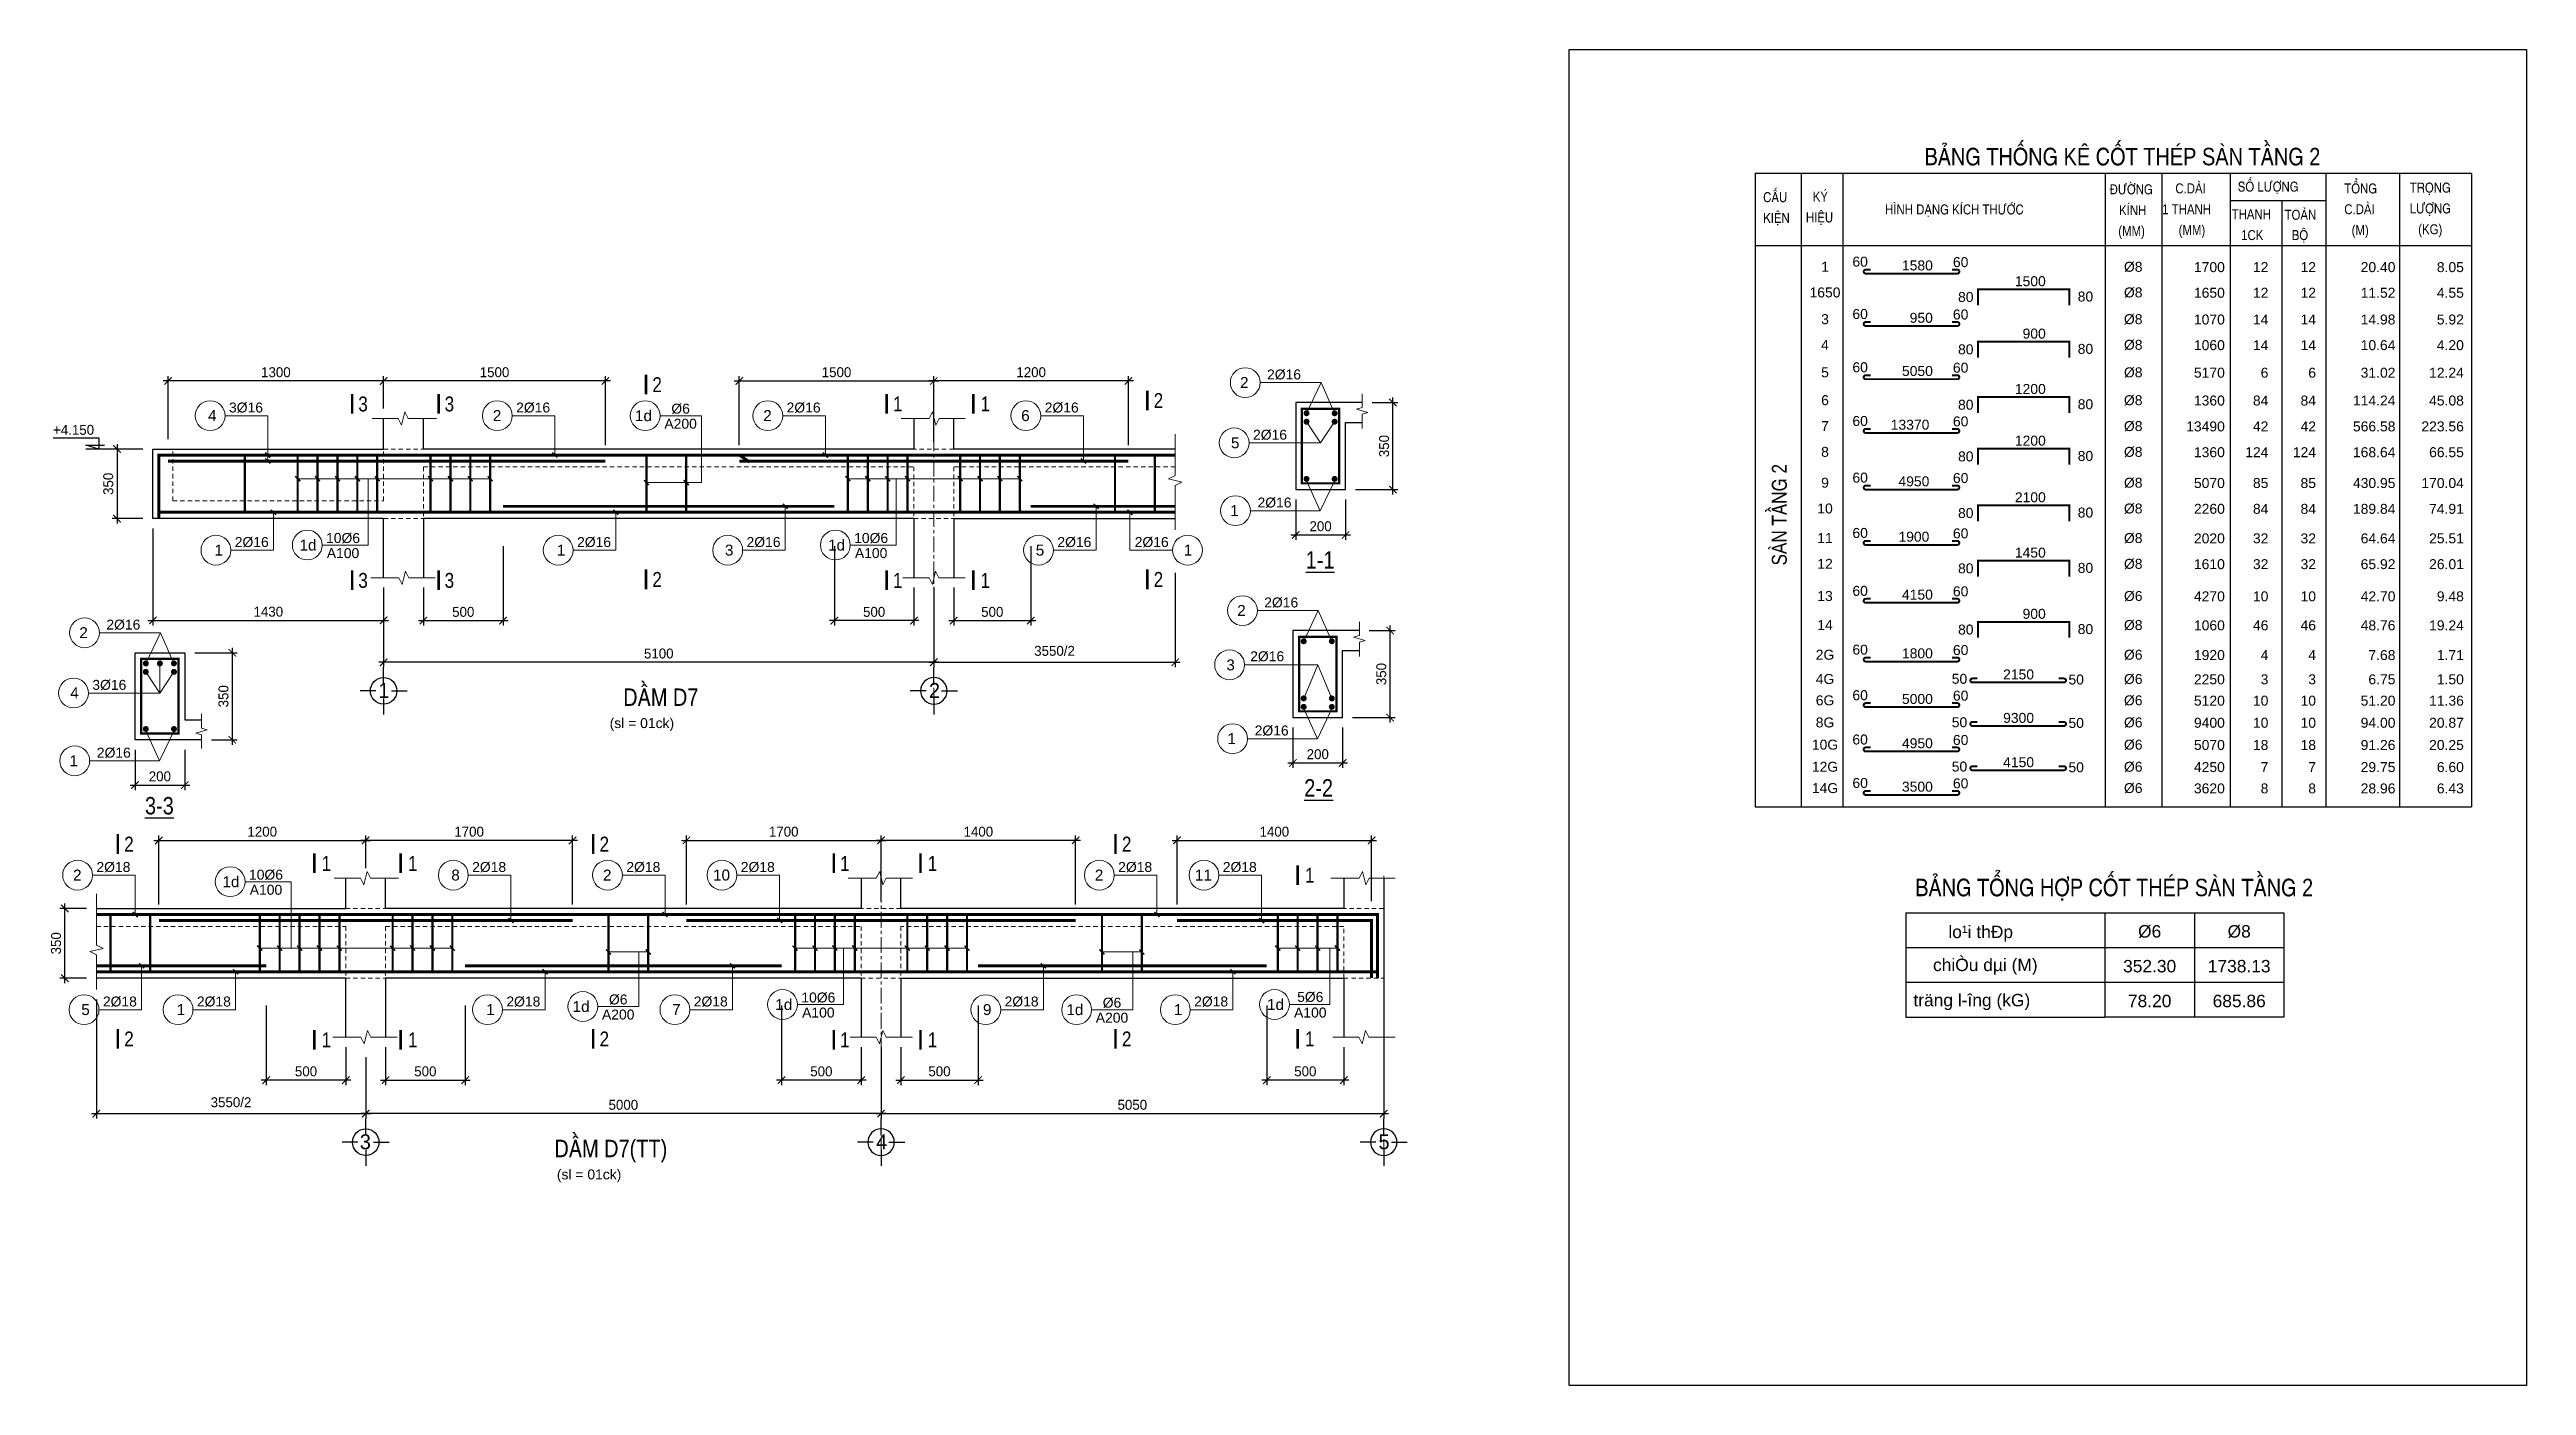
# Model space of a CAD drawing. Header units: millimetres. Extents: x -559287 to -299624, y 2351330 to 2655682.
# Drawn here: x -391536 to -341738, y 2514598 to 2541461 of the extents above; entities that cross this region are included whole.
import ezdxf
from ezdxf.enums import TextEntityAlignment as Align

# ---------------------------------------------------------------- set-up
doc = ezdxf.new("R2010")
doc.units = ezdxf.units.MM
doc.header["$LTSCALE"] = 10
for name, pattern in [('CENTER', [50.8, 31.75, -6.35, 6.35, -6.35]), ('HIDDEN', [0.3, 0.175, -0.125]), ('HIDDENX2', [0.75, 0.5, -0.25])]:
    doc.linetypes.add(name, pattern=pattern)
doc.layers.get('0').update_dxf_attribs({"lineweight": 20})
doc.layers.get('Defpoints').update_dxf_attribs({"lineweight": 20})
for name, color, linetype, lineweight in [('Dim', 251, 'Continuous', 15), ('Net khuat', 76, 'HIDDENX2', 15), ('Net manh', 8, 'Continuous', 13), ('Net thay', 4, 'Continuous', 25), ('Text', 54, 'Continuous', 25), ('Thep dai', 2, 'Continuous', 50), ('Thep doc', 140, 'Continuous', 60), ('Tim', 144, 'CENTER', 9), ('TKTHEP', 54, 'Continuous', 25)]:
    doc.layers.add(name, color=color, linetype=linetype, lineweight=lineweight)
doc.layers.add('ththep', color=3, linetype='Continuous')
doc.styles.add('HELVE', font='VHAVAN.TTF', dxfattribs={"height": 800})
doc.styles.add('IN-NHO', font='VHELVEN.TTF', dxfattribs={"height": 200})
doc.styles.add('NGHIA5', font='arial_0.ttf', dxfattribs={"height": 180})
doc.styles.get("Standard").update_dxf_attribs({"font": 'nghia5.shx', "height": 200})
doc.styles.add('STYLE1-S1', font='VHARIALN.TTF')
doc.dimstyles.new('dim20', dxfattribs={"dimscale": 100, "dimtxt": 200, "dimasz": 1.5, "dimexe": 1, "dimexo": 2, "dimgap": 0.75, "dimtad": 1, "dimdec": 0, "dimlfac": 0.2, "dimzin": 0, "dimdsep": 46, "dimtxsty": 'Standard', "dimblk1": 'ARCHTICK', "dimblk2": 'ARCHTICK', "dimsah": 1, "dimcen": 0.09, "dimdle": 1, "dimclrd": 256, "dimclre": 256, "dimclrt": 54, "dimadec": 0, "dimazin": 0, "dimtfac": 1, "dimtdec": 0, "dimtofl": 0, "dimtmove": 2, "dimatfit": 3, "dimfxl": 0, "dimtolj": 1, "dimtzin": 0, "dimarcsym": 0})
doc.dimstyles.new('dim25', dxfattribs={"dimscale": 100, "dimtxt": 200, "dimasz": 1.5, "dimexe": 1, "dimexo": 2, "dimgap": 0.75, "dimtad": 1, "dimdec": 0, "dimlfac": 0.25, "dimzin": 0, "dimdsep": 46, "dimtxsty": 'Standard', "dimblk1": 'ARCHTICK', "dimblk2": 'ARCHTICK', "dimsah": 1, "dimcen": 0.09, "dimdle": 1, "dimclrd": 256, "dimclre": 256, "dimclrt": 54, "dimadec": 0, "dimazin": 0, "dimtfac": 1, "dimtdec": 0, "dimtofl": 0, "dimtmove": 2, "dimatfit": 3, "dimfxl": 0, "dimtolj": 1, "dimtzin": 0, "dimarcsym": 0})

msp = doc.modelspace()

# ---------------------------------------------------------------- texts
at = {"layer": 'Text', "style": 'STYLE1-S1'}
for s, p in [('B¶NG thèng kª cèt THÐP sµn tÇng 2', (-345882.5, 2539133.1)), ('DÇM D7', (-378490.6, 2528263.3)), ('B¶NG tæng hîp cèt THÐP sµn tÇng 2', (-346026.7, 2524436.5)), ('DÇM D7(tt)', (-379117.2, 2519188))]:
    msp.add_text(s, height=350, dxfattribs=at).set_placement(p, align=Align.RIGHT)
at = {"layer": 'Text'}
for s, height, style, p in [('2', 300, 'STYLE1-S1', (-379321.8, 2534721.6)), ('2', 220, 'IN-NHO', (-367516.4, 2534764.8)), ('3', 300, 'STYLE1-S1', (-385233.5, 2534334.1)), ('3', 300, 'STYLE1-S1', (-383497.4, 2534334.1)), ('1', 300, 'STYLE1-S1', (-374484.3, 2534334.1)), ('1', 300, 'STYLE1-S1', (-372723.3, 2534334.1)), ('2', 300, 'STYLE1-S1', (-369242.5, 2534403)), ('4', 220, 'IN-NHO', (-388264.5, 2534100.3)), ('2', 220, 'IN-NHO', (-382539.3, 2534100.3)), ('1d', 220, 'IN-NHO', (-379595.5, 2534098.2)), ('2', 220, 'IN-NHO', (-377101.4, 2534100.3)), ('6', 220, 'IN-NHO', (-371915.8, 2534100.3)), ('5', 220, 'IN-NHO', (-367698.9, 2533553.2)), ('1', 220, 'IN-NHO', (-367714.3, 2532189.8)), ('1', 220, 'IN-NHO', (-388133.2, 2531395.1)), ('1d', 220, 'IN-NHO', (-386339.6, 2531496.9)), ('1', 220, 'IN-NHO', (-381251.3, 2531395.1)), ('3', 220, 'IN-NHO', (-377872.5, 2531395.1)), ('1d', 220, 'IN-NHO', (-375712.9, 2531496.9)), ('5', 220, 'IN-NHO', (-371623.1, 2531395.1)), ('1', 220, 'IN-NHO', (-368648.2, 2531395.1)), ('%%U1-1', 350, 'STYLE1-S1', (-365992.5, 2531198.2)), ('3', 300, 'STYLE1-S1', (-385233.5, 2530786.1)), ('3', 300, 'STYLE1-S1', (-383497.4, 2530786.1)), ('2', 300, 'STYLE1-S1', (-379321.8, 2530804.7)), ('1', 300, 'STYLE1-S1', (-374484.3, 2530786.1)), ('1', 300, 'STYLE1-S1', (-372723.3, 2530786.1)), ('2', 300, 'STYLE1-S1', (-369242.5, 2530804.7)), ('2', 220, 'IN-NHO', (-367573.5, 2530180.5)), ('2', 220, 'IN-NHO', (-390852.3, 2529735)), ('3', 220, 'IN-NHO', (-367791.6, 2529086.9)), ('4', 220, 'IN-NHO', (-391034.8, 2528523.4)), ('1', 220, 'IN-NHO', (-391050.2, 2527160)), ('1', 220, 'IN-NHO', (-367771.3, 2527605.5)), ('%%U2-2', 350, 'STYLE1-S1', (-366021.6, 2526613.9)), ('%%U3-3', 350, 'STYLE1-S1', (-389328.4, 2526255.5)), ('2', 300, 'STYLE1-S1', (-389939.9, 2525482.9)), ('2', 300, 'STYLE1-S1', (-380383.2, 2525482.9)), ('2', 300, 'STYLE1-S1', (-369881.2, 2525482.9)), ('2', 220, 'IN-NHO', (-390977.9, 2524861.5)), ('1d', 220, 'IN-NHO', (-387889.3, 2524727.5)), ('1', 300, 'STYLE1-S1', (-385970.4, 2525095.3)), ('1', 300, 'STYLE1-S1', (-384234.3, 2525095.3)), ('8', 220, 'IN-NHO', (-383373.2, 2524861.5)), ('2', 220, 'IN-NHO', (-380323.5, 2524861.5)), ('10', 220, 'IN-NHO', (-378026.3, 2524861.5)), ('1', 300, 'STYLE1-S1', (-375545.8, 2525095.3)), ('1', 300, 'STYLE1-S1', (-373784.8, 2525095.3)), ('2', 220, 'IN-NHO', (-370435.8, 2524861.5)), ('11', 220, 'IN-NHO', (-368337.4, 2524861.5)), ('1', 300, 'STYLE1-S1', (-366200.6, 2524856.5)), ('1d', 220, 'IN-NHO', (-380850.1, 2522218.3)), ('1d', 220, 'IN-NHO', (-376774.3, 2522258.2)), ('1d', 220, 'IN-NHO', (-366888.8, 2522258.2)), ('5', 220, 'IN-NHO', (-390813, 2522156.4)), ('1', 220, 'IN-NHO', (-388894.6, 2522156.4)), ('1', 220, 'IN-NHO', (-382672.4, 2522156.4)), ('7', 220, 'IN-NHO', (-378934, 2522156.4)), ('9', 220, 'IN-NHO', (-372684.6, 2522156.4)), ('1d', 220, 'IN-NHO', (-370922.6, 2522154.4)), ('1', 220, 'IN-NHO', (-368845.1, 2522156.4)), ('2', 300, 'STYLE1-S1', (-389939.9, 2521565.9)), ('1', 300, 'STYLE1-S1', (-385970.4, 2521547.4)), ('1', 300, 'STYLE1-S1', (-384234.3, 2521547.4)), ('2', 300, 'STYLE1-S1', (-380383.2, 2521565.9)), ('1', 300, 'STYLE1-S1', (-375545.8, 2521547.4)), ('1', 300, 'STYLE1-S1', (-373784.8, 2521547.4)), ('2', 300, 'STYLE1-S1', (-369881.2, 2521565.9)), ('1', 300, 'STYLE1-S1', (-366200.6, 2521565.9))]:
    msp.add_text(s, height=height, dxfattribs=dict(at, style=style)).set_placement(p, align=Align.MIDDLE_CENTER)
at = {"layer": 'Text', "ltscale": 3, "style": 'NGHIA5'}
for s, p in [('2%%C16', (-366716.6, 2534827.1)), ('3%%C16', (-387586.5, 2534162.5)), ('2%%C16', (-381813.7, 2534162.5)), ('%%C6', (-378848.6, 2534139.5)), ('2%%C16', (-376375.9, 2534162.5)), ('2%%C16', (-371186.6, 2534162.5)), ('A200', (-378848.6, 2533836.4)), ('2%%C16', (-366998.6, 2533615.4)), ('2%%C16', (-366908.6, 2532252)), ('10%%C6', (-385635.5, 2531538.2)), ('10%%C6', (-375018.2, 2531538.2)), ('2%%C16', (-387470.9, 2531457.4)), ('A100', (-385635.5, 2531235.2)), ('2%%C16', (-380589, 2531457.4)), ('2%%C16', (-377181.4, 2531457.4)), ('A100', (-375018.2, 2531235.2)), ('2%%C16', (-370932.1, 2531457.4)), ('2%%C16', (-369377.3, 2531457.4)), ('2%%C16', (-366773.6, 2530242.7)), ('2%%C16', (-390052.5, 2529797.2)), ('2%%C16', (-367055.7, 2529160.9)), ('3%%C16', (-390334.5, 2528585.6)), ('2%%C16', (-366965.6, 2527667.7)), ('2%%C16', (-390244.5, 2527222.2)), ('2%%C18', (-390252.3, 2524923.8)), ('10%%C6', (-387185.1, 2524768.8)), ('2%%C18', (-382698.4, 2524923.8)), ('2%%C18', (-379598, 2524923.8)), ('2%%C18', (-377297.1, 2524923.8)), ('2%%C18', (-369710.3, 2524923.8)), ('2%%C18', (-367606.9, 2524923.8)), ('A100', (-387185.1, 2524465.7)), ('2%%C18', (-390122, 2522218.6)), ('2%%C18', (-388232.4, 2522218.6)), ('2%%C18', (-382010.2, 2522218.6)), ('%%C6', (-380103.2, 2522259.6)), ('2%%C18', (-378242.9, 2522218.6)), ('10%%C6', (-376079.7, 2522299.5)), ('2%%C18', (-371993.5, 2522218.6)), ('%%C6', (-370175.6, 2522195.7)), ('2%%C18', (-368182.8, 2522218.6)), ('5%%C6', (-366189.3, 2522311.4)), ('A200', (-380103.2, 2521956.6)), ('A100', (-376079.7, 2521996.4)), ('A200', (-370175.6, 2521892.6)), ('A100', (-366189.3, 2521996.4))]:
    msp.add_text(s, height=200, dxfattribs=at).set_placement(p, align=Align.CENTER)
at = {"layer": 'Text', "style": 'STYLE1-S1'}
msp.add_text('SµN TÇNG 2', height=300, rotation=90, dxfattribs=at).set_placement((-356610.2, 2533126.7), align=Align.RIGHT)
at = {"layer": 'Text', "ltscale": 3, "style": 'NGHIA5'}
for p in [(-380275.4, 2527816.8), (-381336.9, 2518741.5)]:
    msp.add_text('(sl = 01ck)', height=200, dxfattribs=at).set_placement(p)
at = {"layer": 'ththep', "style": 'NGHIA5'}
for s, p in [('%%c6', (-349313.9, 2523604.5)), ('%%c8', (-347513.9, 2523604.5)), ('352.30', (-349313.9, 2522904.5)), ('1738.13', (-347513.9, 2522904.5)), ('78.20', (-349313.9, 2522204.5)), ('685.86', (-347513.9, 2522204.5))]:
    msp.add_text(s, height=250, dxfattribs=at).set_placement(p, align=Align.CENTER)
at = {"layer": 'TKTHEP', "style": 'STYLE1-S1'}
for s, p in [('®\xadêng', (-350117.4, 2538549.9)), ('c.dµi', (-348796.7, 2538569.1)), ('sè l\xadîng', (-347542, 2538604.6)), ('tæng', (-345400.8, 2538568.1)), ('träng', (-344084.3, 2538584.6)), ('cÊu', (-357083.7, 2538392.9)), ('kiÖn', (-357083.7, 2537973.8)), ('hiÖu', (-356224.2, 2537984.4)), ('ký', (-356085.7, 2538403.5)), ('h×nh d¹ng kÝch th\xadíc', (-354631.8, 2538145.5)), ('kÝnh', (-349927.9, 2538130.9)), ('1 thanh', (-349060.4, 2538150)), ('thanh', (-347665.5, 2538048.6)), ('toµn', (-346601.5, 2538037.7)), ('c.dµi', (-345400.8, 2538149.1)), ('l\xadîng', (-344084.3, 2538165.5)), ('(mm)', (-349944.4, 2537711.8)), ('(mm)', (-348730.8, 2537731)), ('1ck', (-347473.3, 2537629.5)), ('bé', (-346457.3, 2537629)), ('(m)', (-345252.6, 2537730)), ('(kg)', (-343914.2, 2537746.5))]:
    msp.add_text(s, height=200, dxfattribs=at).set_placement(p)

# ---------------------------------------------------------------- blocks, each defined once
blk = doc.blocks.new('truc ngang-helve')
for points in [[(0, -4.8), (0, 0)], [(-2.33, -7.13), (-7.13, -7.13)], [(2.33, -7.13), (7.13, -7.13)], [(0, -9.45), (0, -14.26)]]:
    blk.add_lwpolyline(points)
blk.add_circle((0, -7.13), 4)
at = {"style": 'HELVE'}
blk.add_attdef('A', text='', height=4.5, dxfattribs=at).set_placement((0.03, -7.01), align=Align.MIDDLE_CENTER)
blk = doc.blocks.new('_ARCHTICK')
at = {"color": 0, "linetype": 'ByBlock', "const_width": 0.15}
blk.add_lwpolyline([(-0.5, -0.5), (0.5, 0.5)], dxfattribs=at)
blk = doc.blocks.new('*D262')
at = {"layer": 'Defpoints', "color": 0, "ltscale": 10, "transparency": 16777216}
for p in [(-364714, 2521897), (-374819, 2521601), (-364714, 2520065)]:
    blk.add_point(p, dxfattribs=at)
at = {"layer": 'Dim', "lineweight": -2, "ltscale": 10, "transparency": 16777216}
for p, q in [((-374819, 2521401), (-374819, 2519965)), ((-364714, 2521697), (-364714, 2519965)), ((-374919, 2520065), (-364614, 2520065))]:
    blk.add_line(p, q, dxfattribs=at)
at = {"layer": 'Dim', "lineweight": -2, "ltscale": 10, "transparency": 16777216, "xscale": 150, "yscale": 150, "zscale": 150, "rotation": 180}
blk.add_blockref('_ARCHTICK', (-374819, 2520065), dxfattribs=at)
at = {"layer": 'Dim', "lineweight": -2, "ltscale": 10, "transparency": 16777216, "xscale": 150, "yscale": 150, "zscale": 150}
blk.add_blockref('_ARCHTICK', (-364714, 2520065), dxfattribs=at)
at = {"layer": 'Dim', "color": 54, "ltscale": 10, "transparency": 16777216, "insert": (-369767, 2520240), "char_height": 200, "attachment_point": 5}
blk.add_mtext('\\A1;5050', dxfattribs=at)
blk = doc.blocks.new('*D263')
at = {"layer": 'Defpoints', "color": 0, "ltscale": 3, "transparency": 16777216}
for p in [(-374819, 2525558), (-378732, 2524068), (-374819, 2524133)]:
    blk.add_point(p, dxfattribs=at)
at = {"layer": 'Dim', "lineweight": -2, "ltscale": 3, "transparency": 16777216}
for p, q in [((-378832, 2525558), (-374719, 2525558)), ((-378732, 2524268), (-378732, 2525658)), ((-374819, 2524333), (-374819, 2525658))]:
    blk.add_line(p, q, dxfattribs=at)
at = {"layer": 'Dim', "lineweight": -2, "ltscale": 3, "transparency": 16777216, "xscale": 150, "yscale": 150, "zscale": 150, "rotation": 180}
blk.add_blockref('_ARCHTICK', (-378732, 2525558), dxfattribs=at)
at = {"layer": 'Dim', "lineweight": -2, "ltscale": 3, "transparency": 16777216, "xscale": 150, "yscale": 150, "zscale": 150}
blk.add_blockref('_ARCHTICK', (-374819, 2525558), dxfattribs=at)
at = {"layer": 'Dim', "color": 54, "ltscale": 3, "transparency": 16777216, "insert": (-376776, 2525733), "char_height": 200, "attachment_point": 5}
blk.add_mtext('\\A1;1700', dxfattribs=at)
blk = doc.blocks.new('*D264')
at = {"layer": 'Defpoints', "color": 0, "ltscale": 10, "transparency": 16777216}
for p in [(-385180, 2521401), (-374819, 2521601), (-385180, 2520065)]:
    blk.add_point(p, dxfattribs=at)
at = {"layer": 'Dim', "lineweight": -2, "ltscale": 10, "transparency": 16777216}
for p, q in [((-374819, 2521401), (-374819, 2519965)), ((-385180, 2521201), (-385180, 2519965)), ((-374719, 2520065), (-385280, 2520065))]:
    blk.add_line(p, q, dxfattribs=at)
at = {"layer": 'Dim', "lineweight": -2, "ltscale": 10, "transparency": 16777216, "xscale": 150, "yscale": 150, "zscale": 150, "rotation": 180}
blk.add_blockref('_ARCHTICK', (-385180, 2520065), dxfattribs=at)
at = {"layer": 'Dim', "lineweight": -2, "ltscale": 10, "transparency": 16777216, "xscale": 150, "yscale": 150, "zscale": 150}
blk.add_blockref('_ARCHTICK', (-374819, 2520065), dxfattribs=at)
at = {"layer": 'Dim', "color": 54, "ltscale": 10, "transparency": 16777216, "insert": (-380000, 2520240), "char_height": 200, "attachment_point": 5}
blk.add_mtext('\\A1;5000', dxfattribs=at)
blk = doc.blocks.new('*D265')
at = {"layer": 'Defpoints', "color": 0, "ltscale": 3, "transparency": 16777216}
for p in [(-385180, 2525558), (-385180, 2524801), (-381022, 2524068)]:
    blk.add_point(p, dxfattribs=at)
at = {"layer": 'Dim', "lineweight": -2, "ltscale": 3, "transparency": 16777216}
for p, q in [((-380922, 2525558), (-385280, 2525558)), ((-385180, 2525001), (-385180, 2525658)), ((-381022, 2524268), (-381022, 2525658))]:
    blk.add_line(p, q, dxfattribs=at)
at = {"layer": 'Dim', "lineweight": -2, "ltscale": 3, "transparency": 16777216, "xscale": 150, "yscale": 150, "zscale": 150, "rotation": 180}
blk.add_blockref('_ARCHTICK', (-385180, 2525558), dxfattribs=at)
at = {"layer": 'Dim', "lineweight": -2, "ltscale": 3, "transparency": 16777216, "xscale": 150, "yscale": 150, "zscale": 150}
blk.add_blockref('_ARCHTICK', (-381022, 2525558), dxfattribs=at)
at = {"layer": 'Dim', "color": 54, "ltscale": 3, "transparency": 16777216, "insert": (-383101, 2525733), "char_height": 200, "attachment_point": 5}
blk.add_mtext('\\A1;1700', dxfattribs=at)
blk = doc.blocks.new('*D266')
at = {"layer": 'Defpoints', "color": 0, "ltscale": 10, "transparency": 16777216}
for p in [(-390595, 2522562), (-385180, 2521401), (-385180, 2520065)]:
    blk.add_point(p, dxfattribs=at)
at = {"layer": 'Dim', "lineweight": -2, "ltscale": 10, "transparency": 16777216}
for p, q in [((-390595, 2522362), (-390595, 2519965)), ((-385180, 2521201), (-385180, 2519965)), ((-390695, 2520065), (-385080, 2520065))]:
    blk.add_line(p, q, dxfattribs=at)
at = {"layer": 'Dim', "lineweight": -2, "ltscale": 10, "transparency": 16777216, "xscale": 150, "yscale": 150, "zscale": 150, "rotation": 180}
blk.add_blockref('_ARCHTICK', (-390595, 2520065), dxfattribs=at)
at = {"layer": 'Dim', "lineweight": -2, "ltscale": 10, "transparency": 16777216, "xscale": 150, "yscale": 150, "zscale": 150}
blk.add_blockref('_ARCHTICK', (-385180, 2520065), dxfattribs=at)
at = {"layer": 'Dim', "color": 54, "ltscale": 10, "transparency": 16777216, "insert": (-387888, 2520292), "char_height": 200, "attachment_point": 5}
blk.add_mtext('\\A1;3550/2', dxfattribs=at)
blk = doc.blocks.new('*D267')
at = {"layer": 'Defpoints', "color": 0, "ltscale": 10, "transparency": 16777216}
for p in [(-376819, 2522438), (-375219, 2521601), (-376819, 2520738)]:
    blk.add_point(p, dxfattribs=at)
at = {"layer": 'Dim', "lineweight": -2, "ltscale": 10, "transparency": 16777216}
for p, q in [((-376819, 2522238), (-376819, 2520638)), ((-375219, 2521401), (-375219, 2520638)), ((-375119, 2520738), (-376919, 2520738))]:
    blk.add_line(p, q, dxfattribs=at)
at = {"layer": 'Dim', "lineweight": -2, "ltscale": 10, "transparency": 16777216, "xscale": 150, "yscale": 150, "zscale": 150, "rotation": 180}
blk.add_blockref('_ARCHTICK', (-376819, 2520738), dxfattribs=at)
at = {"layer": 'Dim', "lineweight": -2, "ltscale": 10, "transparency": 16777216, "xscale": 150, "yscale": 150, "zscale": 150}
blk.add_blockref('_ARCHTICK', (-375219, 2520738), dxfattribs=at)
at = {"layer": 'Dim', "color": 54, "ltscale": 10, "transparency": 16777216, "insert": (-376019, 2520913), "char_height": 200, "attachment_point": 5}
blk.add_mtext('\\A1;500', dxfattribs=at)
blk = doc.blocks.new('*D268')
at = {"layer": 'Defpoints', "color": 0, "ltscale": 10, "transparency": 16777216}
for p in [(-383181, 2522438), (-384780, 2521601), (-383181, 2520738)]:
    blk.add_point(p, dxfattribs=at)
at = {"layer": 'Dim', "lineweight": -2, "ltscale": 10, "transparency": 16777216}
for p, q in [((-383181, 2522238), (-383181, 2520638)), ((-384780, 2521401), (-384780, 2520638)), ((-384880, 2520738), (-383081, 2520738))]:
    blk.add_line(p, q, dxfattribs=at)
at = {"layer": 'Dim', "lineweight": -2, "ltscale": 10, "transparency": 16777216, "xscale": 150, "yscale": 150, "zscale": 150, "rotation": 180}
blk.add_blockref('_ARCHTICK', (-384780, 2520738), dxfattribs=at)
at = {"layer": 'Dim', "lineweight": -2, "ltscale": 10, "transparency": 16777216, "xscale": 150, "yscale": 150, "zscale": 150}
blk.add_blockref('_ARCHTICK', (-383181, 2520738), dxfattribs=at)
at = {"layer": 'Dim', "color": 54, "ltscale": 10, "transparency": 16777216, "insert": (-383981, 2520913), "char_height": 200, "attachment_point": 5}
blk.add_mtext('\\A1;500', dxfattribs=at)
blk = doc.blocks.new('*D269')
at = {"layer": 'Defpoints', "color": 0, "ltscale": 10, "transparency": 16777216}
for p in [(-367064, 2522438), (-365514, 2521601), (-367064, 2520738)]:
    blk.add_point(p, dxfattribs=at)
at = {"layer": 'Dim', "lineweight": -2, "ltscale": 10, "transparency": 16777216}
for p, q in [((-367064, 2522238), (-367064, 2520638)), ((-365514, 2521401), (-365514, 2520638)), ((-365414, 2520738), (-367164, 2520738))]:
    blk.add_line(p, q, dxfattribs=at)
at = {"layer": 'Dim', "lineweight": -2, "ltscale": 10, "transparency": 16777216, "xscale": 150, "yscale": 150, "zscale": 150, "rotation": 180}
blk.add_blockref('_ARCHTICK', (-367064, 2520738), dxfattribs=at)
at = {"layer": 'Dim', "lineweight": -2, "ltscale": 10, "transparency": 16777216, "xscale": 150, "yscale": 150, "zscale": 150}
blk.add_blockref('_ARCHTICK', (-365514, 2520738), dxfattribs=at)
at = {"layer": 'Dim', "color": 54, "ltscale": 10, "transparency": 16777216, "insert": (-366289, 2520913), "char_height": 200, "attachment_point": 5}
blk.add_mtext('\\A1;500', dxfattribs=at)
blk = doc.blocks.new('*D270')
at = {"layer": 'Defpoints', "color": 0, "ltscale": 3, "transparency": 16777216}
for p in [(-374819, 2525558), (-374819, 2524133), (-370907, 2524068)]:
    blk.add_point(p, dxfattribs=at)
at = {"layer": 'Dim', "lineweight": -2, "ltscale": 3, "transparency": 16777216}
for p, q in [((-370807, 2525558), (-374919, 2525558)), ((-374819, 2524333), (-374819, 2525658)), ((-370907, 2524268), (-370907, 2525658))]:
    blk.add_line(p, q, dxfattribs=at)
at = {"layer": 'Dim', "lineweight": -2, "ltscale": 3, "transparency": 16777216, "xscale": 150, "yscale": 150, "zscale": 150, "rotation": 180}
blk.add_blockref('_ARCHTICK', (-374819, 2525558), dxfattribs=at)
at = {"layer": 'Dim', "lineweight": -2, "ltscale": 3, "transparency": 16777216, "xscale": 150, "yscale": 150, "zscale": 150}
blk.add_blockref('_ARCHTICK', (-370907, 2525558), dxfattribs=at)
at = {"layer": 'Dim', "color": 54, "ltscale": 3, "transparency": 16777216, "insert": (-372863, 2525733), "char_height": 200, "attachment_point": 5}
blk.add_mtext('\\A1;1400', dxfattribs=at)
blk = doc.blocks.new('*D271')
at = {"layer": 'Defpoints', "color": 0, "ltscale": 3, "transparency": 16777216}
for p in [(-364956, 2525558), (-368868, 2524068), (-364956, 2524133)]:
    blk.add_point(p, dxfattribs=at)
at = {"layer": 'Dim', "lineweight": -2, "ltscale": 3, "transparency": 16777216}
for p, q in [((-368968, 2525558), (-364856, 2525558)), ((-368868, 2524268), (-368868, 2525658)), ((-364956, 2524333), (-364956, 2525658))]:
    blk.add_line(p, q, dxfattribs=at)
at = {"layer": 'Dim', "lineweight": -2, "ltscale": 3, "transparency": 16777216, "xscale": 150, "yscale": 150, "zscale": 150, "rotation": 180}
blk.add_blockref('_ARCHTICK', (-368868, 2525558), dxfattribs=at)
at = {"layer": 'Dim', "lineweight": -2, "ltscale": 3, "transparency": 16777216, "xscale": 150, "yscale": 150, "zscale": 150}
blk.add_blockref('_ARCHTICK', (-364956, 2525558), dxfattribs=at)
at = {"layer": 'Dim', "color": 54, "ltscale": 3, "transparency": 16777216, "insert": (-366912, 2525733), "char_height": 200, "attachment_point": 5}
blk.add_mtext('\\A1;1400', dxfattribs=at)
blk = doc.blocks.new('*D272')
at = {"layer": 'Defpoints', "color": 0, "ltscale": 10, "transparency": 16777216}
for p in [(-372869, 2522438), (-374419, 2521601), (-372869, 2520738)]:
    blk.add_point(p, dxfattribs=at)
at = {"layer": 'Dim', "lineweight": -2, "ltscale": 10, "transparency": 16777216}
for p, q in [((-372869, 2522238), (-372869, 2520638)), ((-374419, 2521401), (-374419, 2520638)), ((-374519, 2520738), (-372769, 2520738))]:
    blk.add_line(p, q, dxfattribs=at)
at = {"layer": 'Dim', "lineweight": -2, "ltscale": 10, "transparency": 16777216, "xscale": 150, "yscale": 150, "zscale": 150, "rotation": 180}
blk.add_blockref('_ARCHTICK', (-374419, 2520738), dxfattribs=at)
at = {"layer": 'Dim', "lineweight": -2, "ltscale": 10, "transparency": 16777216, "xscale": 150, "yscale": 150, "zscale": 150}
blk.add_blockref('_ARCHTICK', (-372869, 2520738), dxfattribs=at)
at = {"layer": 'Dim', "color": 54, "ltscale": 10, "transparency": 16777216, "insert": (-373644, 2520913), "char_height": 200, "attachment_point": 5}
blk.add_mtext('\\A1;500', dxfattribs=at)
blk = doc.blocks.new('*D273')
at = {"layer": 'Defpoints', "color": 0, "ltscale": 10, "transparency": 16777216}
for p in [(-373758, 2530840), (-368905, 2531136), (-368905, 2529140)]:
    blk.add_point(p, dxfattribs=at)
at = {"layer": 'Dim', "lineweight": -2, "ltscale": 10, "transparency": 16777216}
for p, q in [((-368905, 2530936), (-368905, 2529040)), ((-373758, 2530640), (-373758, 2529040)), ((-373858, 2529140), (-368805, 2529140))]:
    blk.add_line(p, q, dxfattribs=at)
at = {"layer": 'Dim', "lineweight": -2, "ltscale": 10, "transparency": 16777216, "xscale": 150, "yscale": 150, "zscale": 150, "rotation": 180}
blk.add_blockref('_ARCHTICK', (-373758, 2529140), dxfattribs=at)
at = {"layer": 'Dim', "lineweight": -2, "ltscale": 10, "transparency": 16777216, "xscale": 150, "yscale": 150, "zscale": 150}
blk.add_blockref('_ARCHTICK', (-368905, 2529140), dxfattribs=at)
at = {"layer": 'Dim', "color": 54, "ltscale": 10, "transparency": 16777216, "insert": (-371331, 2529368), "char_height": 200, "attachment_point": 5}
blk.add_mtext('\\A1;3550/2', dxfattribs=at)
blk = doc.blocks.new('*D274')
at = {"layer": 'Defpoints', "color": 0, "ltscale": 3, "transparency": 16777216}
for p in [(-373758, 2534796), (-377670, 2533306), (-373758, 2533372)]:
    blk.add_point(p, dxfattribs=at)
at = {"layer": 'Dim', "lineweight": -2, "ltscale": 3, "transparency": 16777216}
for p, q in [((-377770, 2534796), (-373658, 2534796)), ((-377670, 2533506), (-377670, 2534896)), ((-373758, 2533572), (-373758, 2534896))]:
    blk.add_line(p, q, dxfattribs=at)
at = {"layer": 'Dim', "lineweight": -2, "ltscale": 3, "transparency": 16777216, "xscale": 150, "yscale": 150, "zscale": 150, "rotation": 180}
blk.add_blockref('_ARCHTICK', (-377670, 2534796), dxfattribs=at)
at = {"layer": 'Dim', "lineweight": -2, "ltscale": 3, "transparency": 16777216, "xscale": 150, "yscale": 150, "zscale": 150}
blk.add_blockref('_ARCHTICK', (-373758, 2534796), dxfattribs=at)
at = {"layer": 'Dim', "color": 54, "ltscale": 3, "transparency": 16777216, "insert": (-375714, 2534971), "char_height": 200, "attachment_point": 5}
blk.add_mtext('\\A1;1500', dxfattribs=at)
blk = doc.blocks.new('*D275')
at = {"layer": 'Defpoints', "color": 0, "ltscale": 10, "transparency": 16777216}
for p in [(-384819, 2530840), (-373758, 2530840), (-384819, 2529140)]:
    blk.add_point(p, dxfattribs=at)
at = {"layer": 'Dim', "lineweight": -2, "ltscale": 10, "transparency": 16777216}
for p, q in [((-384819, 2530640), (-384819, 2529040)), ((-373758, 2530640), (-373758, 2529040)), ((-373658, 2529140), (-384919, 2529140))]:
    blk.add_line(p, q, dxfattribs=at)
at = {"layer": 'Dim', "lineweight": -2, "ltscale": 10, "transparency": 16777216, "xscale": 150, "yscale": 150, "zscale": 150, "rotation": 180}
blk.add_blockref('_ARCHTICK', (-384819, 2529140), dxfattribs=at)
at = {"layer": 'Dim', "lineweight": -2, "ltscale": 10, "transparency": 16777216, "xscale": 150, "yscale": 150, "zscale": 150}
blk.add_blockref('_ARCHTICK', (-373758, 2529140), dxfattribs=at)
at = {"layer": 'Dim', "color": 54, "ltscale": 10, "transparency": 16777216, "insert": (-379288, 2529315), "char_height": 200, "attachment_point": 5}
blk.add_mtext('\\A1;5100', dxfattribs=at)
blk = doc.blocks.new('*D276')
at = {"layer": 'Defpoints', "color": 0, "ltscale": 3, "transparency": 16777216}
for p in [(-384819, 2534796), (-384819, 2534040), (-380360, 2533306)]:
    blk.add_point(p, dxfattribs=at)
at = {"layer": 'Dim', "lineweight": -2, "ltscale": 3, "transparency": 16777216}
for p, q in [((-380260, 2534796), (-384919, 2534796)), ((-384819, 2534240), (-384819, 2534896)), ((-380360, 2533506), (-380360, 2534896))]:
    blk.add_line(p, q, dxfattribs=at)
at = {"layer": 'Dim', "lineweight": -2, "ltscale": 3, "transparency": 16777216, "xscale": 150, "yscale": 150, "zscale": 150, "rotation": 180}
blk.add_blockref('_ARCHTICK', (-384819, 2534796), dxfattribs=at)
at = {"layer": 'Dim', "lineweight": -2, "ltscale": 3, "transparency": 16777216, "xscale": 150, "yscale": 150, "zscale": 150}
blk.add_blockref('_ARCHTICK', (-380360, 2534796), dxfattribs=at)
at = {"layer": 'Dim', "color": 54, "ltscale": 3, "transparency": 16777216, "insert": (-382590, 2534971), "char_height": 200, "attachment_point": 5}
blk.add_mtext('\\A1;1500', dxfattribs=at)
blk = doc.blocks.new('*D277')
at = {"layer": 'Defpoints', "color": 0, "ltscale": 3, "transparency": 16777216}
for p in [(-389152, 2534796), (-384819, 2534040), (-389152, 2533428)]:
    blk.add_point(p, dxfattribs=at)
at = {"layer": 'Dim', "lineweight": -2, "ltscale": 3, "transparency": 16777216}
for p, q in [((-384719, 2534796), (-389252, 2534796)), ((-389152, 2533628), (-389152, 2534896)), ((-384819, 2534240), (-384819, 2534896))]:
    blk.add_line(p, q, dxfattribs=at)
at = {"layer": 'Dim', "lineweight": -2, "ltscale": 3, "transparency": 16777216, "xscale": 150, "yscale": 150, "zscale": 150, "rotation": 180}
blk.add_blockref('_ARCHTICK', (-389152, 2534796), dxfattribs=at)
at = {"layer": 'Dim', "lineweight": -2, "ltscale": 3, "transparency": 16777216, "xscale": 150, "yscale": 150, "zscale": 150}
blk.add_blockref('_ARCHTICK', (-384819, 2534796), dxfattribs=at)
at = {"layer": 'Dim', "color": 54, "ltscale": 3, "transparency": 16777216, "insert": (-386986, 2534971), "char_height": 200, "attachment_point": 5}
blk.add_mtext('\\A1;1300', dxfattribs=at)
blk = doc.blocks.new('*D278')
at = {"layer": 'Defpoints', "color": 0, "ltscale": 10, "transparency": 16777216}
for p in [(-389458, 2532028), (-384819, 2530640), (-384819, 2529981)]:
    blk.add_point(p, dxfattribs=at)
at = {"layer": 'Dim', "lineweight": -2, "ltscale": 10, "transparency": 16777216}
for p, q in [((-389458, 2531828), (-389458, 2529881)), ((-384819, 2530440), (-384819, 2529881)), ((-389558, 2529981), (-384719, 2529981))]:
    blk.add_line(p, q, dxfattribs=at)
at = {"layer": 'Dim', "lineweight": -2, "ltscale": 10, "transparency": 16777216, "xscale": 150, "yscale": 150, "zscale": 150, "rotation": 180}
blk.add_blockref('_ARCHTICK', (-389458, 2529981), dxfattribs=at)
at = {"layer": 'Dim', "lineweight": -2, "ltscale": 10, "transparency": 16777216, "xscale": 150, "yscale": 150, "zscale": 150}
blk.add_blockref('_ARCHTICK', (-384819, 2529981), dxfattribs=at)
at = {"layer": 'Dim', "color": 54, "ltscale": 10, "transparency": 16777216, "insert": (-387138, 2530156), "char_height": 200, "attachment_point": 5}
blk.add_mtext('\\A1;1430', dxfattribs=at)
blk = doc.blocks.new('*D279')
at = {"layer": 'Defpoints', "color": 0, "ltscale": 10, "transparency": 16777216}
for p in [(-375758, 2531677), (-374158, 2530840), (-375758, 2529977)]:
    blk.add_point(p, dxfattribs=at)
at = {"layer": 'Dim', "lineweight": -2, "ltscale": 10, "transparency": 16777216}
for p, q in [((-375758, 2531477), (-375758, 2529877)), ((-374158, 2530640), (-374158, 2529877)), ((-374058, 2529977), (-375858, 2529977))]:
    blk.add_line(p, q, dxfattribs=at)
at = {"layer": 'Dim', "lineweight": -2, "ltscale": 10, "transparency": 16777216, "xscale": 150, "yscale": 150, "zscale": 150, "rotation": 180}
blk.add_blockref('_ARCHTICK', (-375758, 2529977), dxfattribs=at)
at = {"layer": 'Dim', "lineweight": -2, "ltscale": 10, "transparency": 16777216, "xscale": 150, "yscale": 150, "zscale": 150}
blk.add_blockref('_ARCHTICK', (-374158, 2529977), dxfattribs=at)
at = {"layer": 'Dim', "color": 54, "ltscale": 10, "transparency": 16777216, "insert": (-374958, 2530152), "char_height": 200, "attachment_point": 5}
blk.add_mtext('\\A1;500', dxfattribs=at)
blk = doc.blocks.new('*D280')
at = {"layer": 'Defpoints', "color": 0, "ltscale": 10, "transparency": 16777216}
for p in [(-382419, 2531677), (-384019, 2530840), (-382419, 2529977)]:
    blk.add_point(p, dxfattribs=at)
at = {"layer": 'Dim', "lineweight": -2, "ltscale": 10, "transparency": 16777216}
for p, q in [((-382419, 2531477), (-382419, 2529877)), ((-384019, 2530640), (-384019, 2529877)), ((-384119, 2529977), (-382319, 2529977))]:
    blk.add_line(p, q, dxfattribs=at)
at = {"layer": 'Dim', "lineweight": -2, "ltscale": 10, "transparency": 16777216, "xscale": 150, "yscale": 150, "zscale": 150, "rotation": 180}
blk.add_blockref('_ARCHTICK', (-384019, 2529977), dxfattribs=at)
at = {"layer": 'Dim', "lineweight": -2, "ltscale": 10, "transparency": 16777216, "xscale": 150, "yscale": 150, "zscale": 150}
blk.add_blockref('_ARCHTICK', (-382419, 2529977), dxfattribs=at)
at = {"layer": 'Dim', "color": 54, "ltscale": 10, "transparency": 16777216, "insert": (-383219, 2530152), "char_height": 200, "attachment_point": 5}
blk.add_mtext('\\A1;500', dxfattribs=at)
blk = doc.blocks.new('*D281')
at = {"layer": 'Defpoints', "color": 0, "ltscale": 3, "transparency": 16777216}
for p in [(-373758, 2534796), (-373758, 2533372), (-369845, 2533306)]:
    blk.add_point(p, dxfattribs=at)
at = {"layer": 'Dim', "lineweight": -2, "ltscale": 3, "transparency": 16777216}
for p, q in [((-369745, 2534796), (-373858, 2534796)), ((-373758, 2533572), (-373758, 2534896)), ((-369845, 2533506), (-369845, 2534896))]:
    blk.add_line(p, q, dxfattribs=at)
at = {"layer": 'Dim', "lineweight": -2, "ltscale": 3, "transparency": 16777216, "xscale": 150, "yscale": 150, "zscale": 150, "rotation": 180}
blk.add_blockref('_ARCHTICK', (-373758, 2534796), dxfattribs=at)
at = {"layer": 'Dim', "lineweight": -2, "ltscale": 3, "transparency": 16777216, "xscale": 150, "yscale": 150, "zscale": 150}
blk.add_blockref('_ARCHTICK', (-369845, 2534796), dxfattribs=at)
at = {"layer": 'Dim', "color": 54, "ltscale": 3, "transparency": 16777216, "insert": (-371801, 2534971), "char_height": 200, "attachment_point": 5}
blk.add_mtext('\\A1;1200', dxfattribs=at)
blk = doc.blocks.new('*D282')
at = {"layer": 'Defpoints', "color": 0, "ltscale": 10, "transparency": 16777216}
for p in [(-371808, 2531677), (-373358, 2530840), (-371808, 2529977)]:
    blk.add_point(p, dxfattribs=at)
at = {"layer": 'Dim', "lineweight": -2, "ltscale": 10, "transparency": 16777216}
for p, q in [((-371808, 2531477), (-371808, 2529877)), ((-373358, 2530640), (-373358, 2529877)), ((-373458, 2529977), (-371708, 2529977))]:
    blk.add_line(p, q, dxfattribs=at)
at = {"layer": 'Dim', "lineweight": -2, "ltscale": 10, "transparency": 16777216, "xscale": 150, "yscale": 150, "zscale": 150, "rotation": 180}
blk.add_blockref('_ARCHTICK', (-373358, 2529977), dxfattribs=at)
at = {"layer": 'Dim', "lineweight": -2, "ltscale": 10, "transparency": 16777216, "xscale": 150, "yscale": 150, "zscale": 150}
blk.add_blockref('_ARCHTICK', (-371808, 2529977), dxfattribs=at)
at = {"layer": 'Dim', "color": 54, "ltscale": 10, "transparency": 16777216, "insert": (-372583, 2530152), "char_height": 200, "attachment_point": 5}
blk.add_mtext('\\A1;500', dxfattribs=at)
blk = doc.blocks.new('*D283')
at = {"layer": 'Defpoints', "color": 0, "ltscale": 3, "transparency": 16777216}
for p in [(-385180, 2525558), (-385180, 2524801), (-389339, 2524068)]:
    blk.add_point(p, dxfattribs=at)
at = {"layer": 'Dim', "lineweight": -2, "ltscale": 3, "transparency": 16777216}
for p, q in [((-389439, 2525558), (-385080, 2525558)), ((-389339, 2524268), (-389339, 2525658)), ((-385180, 2525001), (-385180, 2525658))]:
    blk.add_line(p, q, dxfattribs=at)
at = {"layer": 'Dim', "lineweight": -2, "ltscale": 3, "transparency": 16777216, "xscale": 150, "yscale": 150, "zscale": 150, "rotation": 180}
blk.add_blockref('_ARCHTICK', (-389339, 2525558), dxfattribs=at)
at = {"layer": 'Dim', "lineweight": -2, "ltscale": 3, "transparency": 16777216, "xscale": 150, "yscale": 150, "zscale": 150}
blk.add_blockref('_ARCHTICK', (-385180, 2525558), dxfattribs=at)
at = {"layer": 'Dim', "color": 54, "ltscale": 3, "transparency": 16777216, "insert": (-387260, 2525733), "char_height": 200, "attachment_point": 5}
blk.add_mtext('\\A1;1200', dxfattribs=at)
blk = doc.blocks.new('*D284')
at = {"layer": 'Defpoints', "color": 0, "ltscale": 3, "transparency": 16777216}
for p in [(-391230, 2524189), (-390595, 2524189), (-390595, 2522789)]:
    blk.add_point(p, dxfattribs=at)
at = {"layer": 'Dim', "lineweight": -2, "ltscale": 3, "transparency": 16777216}
for p, q in [((-391230, 2522689), (-391230, 2524289)), ((-390795, 2524189), (-391330, 2524189)), ((-390795, 2522789), (-391330, 2522789))]:
    blk.add_line(p, q, dxfattribs=at)
at = {"layer": 'Dim', "lineweight": -2, "ltscale": 3, "transparency": 16777216, "xscale": 150, "yscale": 150, "zscale": 150}
for p, rotation in [((-391230, 2524189), 90), ((-391230, 2522789), 270)]:
    blk.add_blockref('_ARCHTICK', p, dxfattribs=dict(at, rotation=rotation))
at = {"layer": 'Dim', "color": 54, "ltscale": 3, "transparency": 16777216, "insert": (-391405, 2523489), "char_height": 200, "attachment_point": 5, "rotation": 90}
blk.add_mtext('\\A1;350', dxfattribs=at)
blk = doc.blocks.new('*D285')
at = {"layer": 'Defpoints', "color": 0, "ltscale": 10, "transparency": 16777216}
for p in [(-387180, 2522438), (-385580, 2521601), (-387180, 2520738)]:
    blk.add_point(p, dxfattribs=at)
at = {"layer": 'Dim', "lineweight": -2, "ltscale": 10, "transparency": 16777216}
for p, q in [((-387180, 2522238), (-387180, 2520638)), ((-385580, 2521401), (-385580, 2520638)), ((-385480, 2520738), (-387280, 2520738))]:
    blk.add_line(p, q, dxfattribs=at)
at = {"layer": 'Dim', "lineweight": -2, "ltscale": 10, "transparency": 16777216, "xscale": 150, "yscale": 150, "zscale": 150, "rotation": 180}
blk.add_blockref('_ARCHTICK', (-387180, 2520738), dxfattribs=at)
at = {"layer": 'Dim', "lineweight": -2, "ltscale": 10, "transparency": 16777216, "xscale": 150, "yscale": 150, "zscale": 150}
blk.add_blockref('_ARCHTICK', (-385580, 2520738), dxfattribs=at)
at = {"layer": 'Dim', "color": 54, "ltscale": 10, "transparency": 16777216, "insert": (-386380, 2520913), "char_height": 200, "attachment_point": 5}
blk.add_mtext('\\A1;500', dxfattribs=at)
blk = doc.blocks.new('*D286')
at = {"layer": 'Defpoints', "color": 0, "ltscale": 3, "transparency": 16777216}
for p in [(-389458, 2533428), (-390180, 2532028), (-389458, 2532028)]:
    blk.add_point(p, dxfattribs=at)
at = {"layer": 'Dim', "lineweight": -2, "ltscale": 3, "transparency": 16777216}
for p, q in [((-389658, 2533428), (-390280, 2533428)), ((-390180, 2533528), (-390180, 2531928)), ((-389658, 2532028), (-390280, 2532028))]:
    blk.add_line(p, q, dxfattribs=at)
at = {"layer": 'Dim', "lineweight": -2, "ltscale": 3, "transparency": 16777216, "xscale": 150, "yscale": 150, "zscale": 150}
for p, rotation in [((-390180, 2533428), 90), ((-390180, 2532028), 270)]:
    blk.add_blockref('_ARCHTICK', p, dxfattribs=dict(at, rotation=rotation))
at = {"layer": 'Dim', "color": 54, "ltscale": 3, "transparency": 16777216, "insert": (-390355, 2532728), "char_height": 200, "attachment_point": 5, "rotation": 90}
blk.add_mtext('\\A1;350', dxfattribs=at)
blk = doc.blocks.new('A$C17747A8B')
blk.add_line((0, 0), (525, 0))
blk.add_lwpolyline([(1183, 225), (263, 225), (263, 0), (525, 75), (150, 75)])
at = {"layer": 'Text'}
blk.add_attdef('+3.900', (183, 286), '', height=180, dxfattribs=at)
blk = doc.blocks.new('*D256')
at = {"layer": 'Defpoints', "color": 0, "transparency": 16777216}
for p in [(-366482, 2532612), (-365482, 2532612), (-365482, 2531699)]:
    blk.add_point(p, dxfattribs=at)
at = {"layer": 'Dim', "lineweight": -2, "transparency": 16777216}
for p, q in [((-366482, 2532412), (-366482, 2531599)), ((-365482, 2532412), (-365482, 2531599)), ((-366582, 2531699), (-365382, 2531699))]:
    blk.add_line(p, q, dxfattribs=at)
at = {"layer": 'Dim', "lineweight": -2, "transparency": 16777216, "xscale": 150, "yscale": 150, "zscale": 150, "rotation": 180}
blk.add_blockref('_ARCHTICK', (-366482, 2531699), dxfattribs=at)
at = {"layer": 'Dim', "lineweight": -2, "transparency": 16777216, "xscale": 150, "yscale": 150, "zscale": 150}
blk.add_blockref('_ARCHTICK', (-365482, 2531699), dxfattribs=at)
at = {"layer": 'Dim', "color": 54, "transparency": 16777216, "insert": (-365982, 2531874), "char_height": 200, "attachment_point": 5}
blk.add_mtext('\\A1;200', dxfattribs=at)
blk = doc.blocks.new('*D257')
at = {"layer": 'Defpoints', "color": 0, "transparency": 16777216}
for p in [(-365145, 2534362), (-364529, 2534362), (-365482, 2532612)]:
    blk.add_point(p, dxfattribs=at)
at = {"layer": 'Dim', "lineweight": -2, "transparency": 16777216}
for p, q in [((-364945, 2534362), (-364429, 2534362)), ((-364529, 2532512), (-364529, 2534462)), ((-365282, 2532612), (-364429, 2532612))]:
    blk.add_line(p, q, dxfattribs=at)
at = {"layer": 'Dim', "lineweight": -2, "transparency": 16777216, "xscale": 150, "yscale": 150, "zscale": 150}
for p, rotation in [((-364529, 2534362), 90), ((-364529, 2532612), 270)]:
    blk.add_blockref('_ARCHTICK', p, dxfattribs=dict(at, rotation=rotation))
at = {"layer": 'Dim', "color": 54, "transparency": 16777216, "insert": (-364704, 2533487), "char_height": 200, "attachment_point": 5, "rotation": 90}
blk.add_mtext('\\A1;350', dxfattribs=at)
blk = doc.blocks.new('*D258')
at = {"layer": 'Defpoints', "color": 0, "transparency": 16777216}
for p in [(-366539, 2528028), (-365539, 2528028), (-365539, 2527115)]:
    blk.add_point(p, dxfattribs=at)
at = {"layer": 'Dim', "lineweight": -2, "transparency": 16777216}
for p, q in [((-366539, 2527828), (-366539, 2527015)), ((-365539, 2527828), (-365539, 2527015)), ((-366639, 2527115), (-365439, 2527115))]:
    blk.add_line(p, q, dxfattribs=at)
at = {"layer": 'Dim', "lineweight": -2, "transparency": 16777216, "xscale": 150, "yscale": 150, "zscale": 150, "rotation": 180}
blk.add_blockref('_ARCHTICK', (-366539, 2527115), dxfattribs=at)
at = {"layer": 'Dim', "lineweight": -2, "transparency": 16777216, "xscale": 150, "yscale": 150, "zscale": 150}
blk.add_blockref('_ARCHTICK', (-365539, 2527115), dxfattribs=at)
at = {"layer": 'Dim', "color": 54, "transparency": 16777216, "insert": (-366039, 2527290), "char_height": 200, "attachment_point": 5}
blk.add_mtext('\\A1;200', dxfattribs=at)
blk = doc.blocks.new('*D259')
at = {"layer": 'Defpoints', "color": 0, "transparency": 16777216}
for p in [(-365203, 2529778), (-364586, 2529778), (-365539, 2528028)]:
    blk.add_point(p, dxfattribs=at)
at = {"layer": 'Dim', "lineweight": -2, "transparency": 16777216}
for p, q in [((-365003, 2529778), (-364486, 2529778)), ((-364586, 2527928), (-364586, 2529878)), ((-365339, 2528028), (-364486, 2528028))]:
    blk.add_line(p, q, dxfattribs=at)
at = {"layer": 'Dim', "lineweight": -2, "transparency": 16777216, "xscale": 150, "yscale": 150, "zscale": 150}
for p, rotation in [((-364586, 2529778), 90), ((-364586, 2528028), 270)]:
    blk.add_blockref('_ARCHTICK', p, dxfattribs=dict(at, rotation=rotation))
at = {"layer": 'Dim', "color": 54, "transparency": 16777216, "insert": (-364761, 2528903), "char_height": 200, "attachment_point": 5, "rotation": 90}
blk.add_mtext('\\A1;350', dxfattribs=at)
blk = doc.blocks.new('*D260')
at = {"layer": 'Defpoints', "color": 0, "transparency": 16777216}
for p in [(-389818, 2527582), (-388818, 2527582), (-388818, 2526670)]:
    blk.add_point(p, dxfattribs=at)
at = {"layer": 'Dim', "lineweight": -2, "transparency": 16777216}
for p, q in [((-389818, 2527382), (-389818, 2526570)), ((-388818, 2527382), (-388818, 2526570)), ((-389918, 2526670), (-388718, 2526670))]:
    blk.add_line(p, q, dxfattribs=at)
at = {"layer": 'Dim', "lineweight": -2, "transparency": 16777216, "xscale": 150, "yscale": 150, "zscale": 150, "rotation": 180}
blk.add_blockref('_ARCHTICK', (-389818, 2526670), dxfattribs=at)
at = {"layer": 'Dim', "lineweight": -2, "transparency": 16777216, "xscale": 150, "yscale": 150, "zscale": 150}
blk.add_blockref('_ARCHTICK', (-388818, 2526670), dxfattribs=at)
at = {"layer": 'Dim', "color": 54, "transparency": 16777216, "insert": (-389318, 2526845), "char_height": 200, "attachment_point": 5}
blk.add_mtext('\\A1;200', dxfattribs=at)
blk = doc.blocks.new('*D261')
at = {"layer": 'Defpoints', "color": 0, "transparency": 16777216}
for p in [(-388818, 2529332), (-388481, 2527582), (-387864, 2527582)]:
    blk.add_point(p, dxfattribs=at)
at = {"layer": 'Dim', "lineweight": -2, "transparency": 16777216}
for p, q in [((-388618, 2529332), (-387764, 2529332)), ((-387864, 2529432), (-387864, 2527482)), ((-388281, 2527582), (-387764, 2527582))]:
    blk.add_line(p, q, dxfattribs=at)
at = {"layer": 'Dim', "lineweight": -2, "transparency": 16777216, "xscale": 150, "yscale": 150, "zscale": 150}
for p, rotation in [((-387864, 2529332), 90), ((-387864, 2527582), 270)]:
    blk.add_blockref('_ARCHTICK', p, dxfattribs=dict(at, rotation=rotation))
at = {"layer": 'Dim', "color": 54, "transparency": 16777216, "insert": (-388039, 2528457), "char_height": 200, "attachment_point": 5, "rotation": 90}
blk.add_mtext('\\A1;350', dxfattribs=at)
blk = doc.blocks.new('NGHIA_THKE')
at = {"layer": 'TKTHEP', "style": 'NGHIA5'}
blk.add_attdef('SHT', text='', height=250, dxfattribs=at).set_placement((-7979, 0), align=Align.CENTER)
for tag, p in [('KT1', (-6747, 220)), ('KT2', (-5931, 212)), ('KT3', (-4910, 212)), ('KT4', (-3927, 212)), ('KT5', (-2978, 212)), ('KT6', (-2066, 212)), ('KT7', (-1094, 212)), ('DK', (0, 0)), ('CD1T', (2069, -8)), ('1T', (3164, -8)), ('TST', (4360, -8)), ('TCD', (6357, -8)), ('TL', (8076, -8)), ('KT8', (-6747, -258)), ('KT9', (-5931, -266)), ('KT10', (-4910, -266)), ('KT11', (-3927, -266)), ('KT12', (-2978, -266)), ('KT13', (-2066, -266)), ('KT14', (-1094, -266))]:
    blk.add_attdef(tag, text='', height=250, dxfattribs=at).set_placement(p, align=Align.RIGHT)
blk = doc.blocks.new('ththep')
at = {"layer": 'ththep', "color": 3}
for p, q in [((-4000, 0), (0, 0)), ((0, 0), (0, -2100)), ((-4000, 0), (-4000, -2100)), ((-4000, -700), (0, -700)), ((-4000, -1400), (0, -1400)), ((-4000, -2100), (0, -2100))]:
    blk.add_line(p, q, dxfattribs=at)
at = {"layer": 'ththep', "style": 'NGHIA5'}
for s, p in [('lo¹i thÐp', (-3147, -510)), ('chiÒu dµi (M)', (-3455, -1174)), ('träng l\xadîng (kG)', (-3849, -1883))]:
    blk.add_text(s, height=250, dxfattribs=at).set_placement(p)

# ---------------------------------------------------------------- dimensions: what is measured, and where the dimension line sits
at = {"layer": 'Dim', "ltscale": 3}
for base, p1, p2, text, picture, middle in [((-389152.4, 2534796.3), (-384819, 2534039.9), (-389152.4, 2533428.1), '1300', '*D277', (-386985.7, 2534971.3)), ((-384819, 2534796.3), (-380360.3, 2533306.3), (-384819, 2534039.9), '1500', '*D276', (-382589.6, 2534971.3)), ((-373757.7, 2534796.3), (-369845.1, 2533306.3), (-373757.7, 2533372.1), '1200', '*D281', (-371801.4, 2534971.3)), ((-385180.4, 2525557.6), (-381021.7, 2524067.6), (-385180.4, 2524801.2), '1700', '*D265', (-383101.1, 2525732.6)), ((-374819.2, 2525557.6), (-370906.6, 2524067.6), (-374819.2, 2524133.4), '1400', '*D270', (-372862.9, 2525732.6))]:
    dim = msp.add_linear_dim(base=base, p1=p1, p2=p2, angle=180, text=text, dimstyle='dim25', dxfattribs=at)
    dim.commit()
    dim.dimension.update_dxf_attribs({"geometry": picture, "text_midpoint": middle})
for base, p1, p2, text, picture, middle in [((-373757.7, 2534796.3), (-377670.4, 2533306.3), (-373757.7, 2533372.1), '1500', '*D274', (-375714.1, 2534971.3)), ((-385180.4, 2525557.6), (-389339.1, 2524067.6), (-385180.4, 2524801.2), '1200', '*D283', (-387259.8, 2525732.6)), ((-374819.2, 2525557.6), (-378731.9, 2524067.6), (-374819.2, 2524133.4), '1700', '*D263', (-376775.5, 2525732.6)), ((-364955.7, 2525557.6), (-368868.3, 2524067.6), (-364955.7, 2524133.4), '1400', '*D271', (-366912, 2525732.6))]:
    dim = msp.add_linear_dim(base=base, p1=p1, p2=p2, text=text, dimstyle='dim25', dxfattribs=at)
    dim.commit()
    dim.dimension.update_dxf_attribs({"geometry": picture, "text_midpoint": middle})
at = {"layer": 'Dim'}
for base, p1, p2, angle, picture, middle in [((-364528.6, 2534362.2), (-365482.2, 2532612.2), (-365145.5, 2534362.2), 90, '*D257', (-364703.6, 2533487.2)), ((-364585.6, 2529777.9), (-365539.3, 2528027.9), (-365202.5, 2529777.9), 90, '*D259', (-364760.6, 2528902.9)), ((-387864.5, 2527582.4), (-388818.1, 2529332.4), (-388481.4, 2527582.4), 270, '*D261', (-388039.5, 2528457.4))]:
    dim = msp.add_linear_dim(base=base, p1=p1, p2=p2, angle=angle, dimstyle='dim20', dxfattribs=at)
    dim.commit()
    dim.dimension.update_dxf_attribs({"geometry": picture, "text_midpoint": middle})
at = {"layer": 'Dim', "ltscale": 3}
for base, p1, p2, picture, middle in [((-390180, 2532028.1), (-389458, 2533428.1), (-389458.1, 2532028.1), '*D286', (-390355, 2532728.1)), ((-391230.2, 2524189.4), (-390595.1, 2522789.4), (-390595.1, 2524189.4), '*D284', (-391405.2, 2523489.4))]:
    dim = msp.add_linear_dim(base=base, p1=p1, p2=p2, angle=90, dimstyle='dim25', dxfattribs=at)
    dim.commit()
    dim.dimension.update_dxf_attribs({"geometry": picture, "text_midpoint": middle})
at = {"layer": 'Dim'}
for base, p1, p2, picture, middle in [((-365482.2, 2531699.3), (-366482.2, 2532612.2), (-365482.2, 2532612.2), '*D256', (-365982.2, 2531874.3)), ((-365539.3, 2527115), (-366539.3, 2528027.9), (-365539.3, 2528027.9), '*D258', (-366039.3, 2527290)), ((-388818.1, 2526669.5), (-389818.1, 2527582.4), (-388818.1, 2527582.4), '*D260', (-389318.1, 2526844.5))]:
    dim = msp.add_linear_dim(base=base, p1=p1, p2=p2, dimstyle='dim20', dxfattribs=at)
    dim.commit()
    dim.dimension.update_dxf_attribs({"geometry": picture, "text_midpoint": middle})
at = {"layer": 'Dim', "ltscale": 10}
for base, p1, p2, text, picture, middle in [((-384819, 2529981.3), (-389458, 2532028.1), (-384819, 2530640.1), '1430', '*D278', (-387138.5, 2530156.3)), ((-375757.5, 2529976.9), (-374157.7, 2530840.1), (-375757.5, 2531677.1), '500', '*D279', (-374957.6, 2530151.9)), ((-368905, 2529140.2), (-373757.7, 2530840.1), (-368905, 2531135.9), '3550/2', '*D273', (-371331.4, 2529367.6)), ((-385180.4, 2520065), (-390595.1, 2522562.3), (-385180.4, 2521401.4), '3550/2', '*D266', (-387887.8, 2520292.3)), ((-387180.2, 2520738.2), (-385580.4, 2521601.4), (-387180.2, 2522438.3), '500', '*D285', (-386380.3, 2520913.2)), ((-376819, 2520738.2), (-375219.2, 2521601.4), (-376819, 2522438.3), '500', '*D267', (-376019.1, 2520913.2)), ((-367063.6, 2520738.2), (-365513.8, 2521601.4), (-367063.6, 2522438.3), '500', '*D269', (-366288.7, 2520913.2)), ((-364713.8, 2520065), (-374819.2, 2521601.4), (-364713.8, 2521897.2), '5050', '*D262', (-369766.5, 2520240))]:
    dim = msp.add_linear_dim(base=base, p1=p1, p2=p2, angle=180, text=text, dimstyle='dim25', dxfattribs=at)
    dim.commit()
    dim.dimension.update_dxf_attribs({"geometry": picture, "text_midpoint": middle})
for base, p1, p2, text, picture, middle in [((-382419.2, 2529976.9), (-384019, 2530840.1), (-382419.2, 2531677.1), '500', '*D280', (-383219.1, 2530151.9)), ((-371808, 2529976.9), (-373357.7, 2530840.1), (-371808, 2531677.1), '500', '*D282', (-372582.9, 2530151.9)), ((-384819, 2529140.2), (-373757.7, 2530840.1), (-384819, 2530840.1), '5100', '*D275', (-379288.4, 2529315.2)), ((-383180.7, 2520738.2), (-384780.4, 2521601.4), (-383180.7, 2522438.3), '500', '*D268', (-383980.6, 2520913.2)), ((-372869.5, 2520738.2), (-374419.2, 2521601.4), (-372869.5, 2522438.3), '500', '*D272', (-373644.3, 2520913.2)), ((-385180.4, 2520065), (-374819.2, 2521601.4), (-385180.4, 2521401.4), '5000', '*D264', (-379999.8, 2520240))]:
    dim = msp.add_linear_dim(base=base, p1=p1, p2=p2, text=text, dimstyle='dim25', dxfattribs=at)
    dim.commit()
    dim.dimension.update_dxf_attribs({"geometry": picture, "text_midpoint": middle})

# ---------------------------------------------------------------- linework, layer by layer
at = {"layer": 'Net khuat', "linetype": 'HIDDEN', "ltscale": 50}
for p, q in [((-389058, 2532388.1), (-389058, 2533428.1)), ((-384819, 2533428.1), (-384019, 2533428.1)), ((-384819, 2532388.1), (-384819, 2533428.1)), ((-373357.7, 2533428.1), (-374157.7, 2533428.1)), ((-384019.1, 2533068.1), (-374157.7, 2533068.1)), ((-384019.1, 2533068.1), (-384019.1, 2532028.1)), ((-374157.7, 2533068.1), (-374157.7, 2532028.1)), ((-368905, 2533068.1), (-373357.7, 2533068.1)), ((-373357.7, 2533068.1), (-373357.7, 2532028.1)), ((-389058, 2532388.1), (-384819, 2532388.1)), ((-384819, 2532028.1), (-384019.1, 2532028.1)), ((-374157.7, 2532028.1), (-373357.7, 2532028.1)), ((-390595.1, 2523829.4), (-385580.4, 2523829.4)), ((-385580.4, 2524189.4), (-384780.4, 2524189.4)), ((-385580.4, 2523829.4), (-385580.4, 2522789.4)), ((-384780.5, 2523829.4), (-375219.2, 2523829.4)), ((-384780.5, 2523829.4), (-384780.5, 2522789.4)), ((-374419.2, 2524189.4), (-375219.2, 2524189.4)), ((-375219.2, 2523829.4), (-375219.2, 2522789.4)), ((-365513.8, 2523829.4), (-374419.2, 2523829.4)), ((-374419.2, 2523829.4), (-374419.2, 2522789.4)), ((-364713.8, 2524189.4), (-365513.8, 2524189.4)), ((-365513.8, 2522789.4), (-365513.8, 2523829.4)), ((-385580.4, 2522789.4), (-384780.5, 2522789.4)), ((-375219.2, 2522789.4), (-374419.2, 2522789.4)), ((-365513.8, 2522789.4), (-364713.8, 2522789.4))]:
    msp.add_line(p, q, dxfattribs=at)
at = {"layer": 'Net manh'}
for p, q in [((-386547.6, 2532830.8), (-382677.3, 2532830.8)), ((-375486.4, 2532830.8), (-372029.1, 2532830.8)), ((-387309.1, 2523392.1), (-383438.8, 2523392.1)), ((-376547.9, 2523392.1), (-373090.6, 2523392.1)), ((-366842.5, 2523392.1), (-365642.5, 2523392.1))]:
    msp.add_line(p, q, dxfattribs=at)
for points in [[(-365699.6, 2534146.9), (-365972.7, 2534762.8), (-367196.5, 2534762.8)], [(-366264.9, 2534146.9), (-365972.7, 2534762.8), (-367196.5, 2534762.8)], [(-387149, 2533186.3), (-387149, 2534098.2), (-388006.7, 2534098.2)], [(-383759, 2534039.9), (-384324.2, 2534039.9), (-384391.4, 2534174), (-384457, 2533905.8), (-384524.2, 2534039.9), (-385051.6, 2534039.9)], [(-381376.2, 2533306.3), (-381376.2, 2534098.2), (-382233.9, 2534098.2)], [(-379535.4, 2532753.5), (-378432.1, 2532753.5), (-378432.1, 2534098.2), (-379260, 2534098.2)], [(-375938.3, 2533306.3), (-375938.3, 2534098.2), (-376796, 2534098.2)], [(-374417.7, 2534039.9), (-373852.5, 2534039.9), (-373785.3, 2534174), (-373719.7, 2533905.8), (-373652.5, 2534039.9), (-373125.1, 2534039.9)], [(-370749, 2533186.3), (-370749, 2534098.2), (-371606.7, 2534098.2)], [(-366264.9, 2533976.9), (-365982.2, 2533551.2), (-367418.8, 2533551.2)], [(-365699.6, 2533976.9), (-365982.2, 2533551.2), (-367418.8, 2533551.2)], [(-368905, 2533724.1), (-368905, 2532893.3), (-369039.1, 2532826.1), (-368770.9, 2532760.5), (-368905, 2532693.3), (-368905, 2531801)], [(-385129.4, 2532830.8), (-385129.4, 2531496.9), (-386054.7, 2531496.9)], [(-374512.1, 2532830.8), (-374512.1, 2531496.9), (-375437.4, 2531496.9)], [(-366282.4, 2532837.2), (-365987.4, 2532187.8), (-367394.4, 2532187.8)], [(-365676.5, 2532836.6), (-365987.4, 2532187.8), (-367394.4, 2532187.8)], [(-376743.9, 2532275), (-376743.9, 2531393.1), (-377601.6, 2531393.1)], [(-370494.5, 2532275), (-370494.5, 2531393.1), (-371352.2, 2531393.1)], [(-387033.3, 2532155), (-387033.3, 2531393.1), (-387891.1, 2531393.1)], [(-380151.4, 2532155), (-380151.4, 2531393.1), (-381009.2, 2531393.1)], [(-369814.8, 2532155.3), (-369814.8, 2531393.1), (-368957.1, 2531393.1)], [(-385078.9, 2530840.1), (-384513.7, 2530840.1), (-384446.5, 2530706), (-384380.9, 2530974.2), (-384313.7, 2530840.1), (-383786.3, 2530840.1)], [(-374378.7, 2530840.1), (-373854.6, 2530840.1), (-373787.4, 2530706), (-373721.8, 2530974.2), (-373654.6, 2530840.1), (-373125.1, 2530840.1)], [(-365756.6, 2529562.5), (-366029.8, 2530178.4), (-367253.6, 2530178.4)], [(-366322, 2529562.5), (-366029.8, 2530178.4), (-367253.6, 2530178.4)], [(-389035.5, 2529117), (-389308.6, 2529733), (-390532.4, 2529733)], [(-389600.8, 2529117), (-389308.6, 2529733), (-390532.4, 2529733)], [(-389318.1, 2529117), (-389318.1, 2528521.3), (-390754.7, 2528521.3)], [(-389600.8, 2528947), (-389318.1, 2528521.3), (-390754.7, 2528521.3)], [(-389035.5, 2528947), (-389318.1, 2528521.3), (-390754.7, 2528521.3)], [(-366322, 2528413.3), (-366039.3, 2529089), (-367511.5, 2529089)], [(-365756.6, 2528413.3), (-366039.3, 2529089), (-367511.5, 2529089)], [(-389618.3, 2527807.4), (-389323.3, 2527158), (-390730.3, 2527158)], [(-389012.4, 2527806.7), (-389323.3, 2527158), (-390730.3, 2527158)], [(-366339.4, 2528252.9), (-366044.4, 2527603.4), (-367451.4, 2527603.4)], [(-365733.6, 2528252.2), (-366044.4, 2527603.4), (-367451.4, 2527603.4)], [(-389814.8, 2524067.6), (-389814.8, 2524859.5), (-390672.5, 2524859.5)], [(-384520.5, 2524801.2), (-385085.7, 2524801.2), (-385152.9, 2524935.3), (-385218.5, 2524667.1), (-385285.7, 2524801.2), (-385813.1, 2524801.2)], [(-382260.8, 2523947.6), (-382260.8, 2524859.5), (-383118.5, 2524859.5)], [(-379160.4, 2524067.6), (-379160.4, 2524859.5), (-380018.1, 2524859.5)], [(-376859.5, 2523947.6), (-376859.5, 2524859.5), (-377717.2, 2524859.5)], [(-375479.1, 2524801.2), (-374914, 2524801.2), (-374846.8, 2524935.3), (-374781.2, 2524667.1), (-374714, 2524801.2), (-374186.6, 2524801.2)], [(-369272.7, 2524067.6), (-369272.7, 2524859.5), (-370130.5, 2524859.5)], [(-367169.4, 2523947.6), (-367169.4, 2524859.5), (-368027.1, 2524859.5)], [(-365773.7, 2524801.2), (-365208.6, 2524801.2), (-365141.4, 2524935.3), (-365075.8, 2524667.1), (-365008.6, 2524801.2), (-364481.2, 2524801.2)], [(-390595.1, 2524485.4), (-390595.1, 2523454.6), (-390461, 2523387.4), (-390729.2, 2523321.8), (-390595.1, 2523254.6), (-390595.1, 2522562.3)], [(-386679.1, 2523392.1), (-386679.1, 2524727.5), (-387604.4, 2524727.5)], [(-379686.7, 2523314.8), (-379686.7, 2522218.3), (-380514.6, 2522218.3)], [(-380298.9, 2523314.8), (-379498.9, 2523314.8)], [(-375573.6, 2523392.1), (-375573.6, 2522258.2), (-376498.9, 2522258.2)], [(-369759.1, 2523314.8), (-369759.1, 2522154.4), (-370587.1, 2522154.4)], [(-370377.8, 2523314.8), (-369577.8, 2523314.8)], [(-365793.7, 2523392.1), (-365793.7, 2522258.2), (-366608.5, 2522258.2)], [(-389684.4, 2523036.3), (-389684.4, 2522154.4), (-390542.1, 2522154.4)], [(-387794.8, 2522916.3), (-387794.8, 2522154.4), (-388652.5, 2522154.4)], [(-381572.6, 2522916.3), (-381572.6, 2522154.4), (-382430.3, 2522154.4)], [(-377805.3, 2523036.3), (-377805.3, 2522154.4), (-378663, 2522154.4)], [(-371556, 2523036.3), (-371556, 2522154.4), (-372413.7, 2522154.4)], [(-367745.2, 2522916.3), (-367745.2, 2522154.4), (-368603, 2522154.4)], [(-385840.4, 2521601.4), (-385275.2, 2521601.4), (-385208, 2521467.3), (-385142.4, 2521735.5), (-385075.2, 2521601.4), (-384547.8, 2521601.4)], [(-375440.1, 2521601.4), (-374916, 2521601.4), (-374848.8, 2521467.3), (-374783.3, 2521735.5), (-374716, 2521601.4), (-374186.6, 2521601.4)], [(-365734.7, 2521601.4), (-365210.6, 2521601.4), (-365143.4, 2521467.3), (-365077.8, 2521735.5), (-365010.6, 2521601.4), (-364481.2, 2521601.4)]]:
    msp.add_lwpolyline(points, dxfattribs=at)
at = {"layer": 'Net manh', "ltscale": 3}
for points in [[(-365145.5, 2533841.3), (-365145.5, 2534129.4), (-365029.6, 2534160.4), (-365261.4, 2534230.3), (-365145.5, 2534261.4), (-365145.5, 2534535.3)], [(-365202.5, 2529257), (-365202.5, 2529545), (-365086.6, 2529576.1), (-365318.5, 2529646), (-365202.5, 2529677), (-365202.5, 2529950.9)], [(-388481.4, 2528103.3), (-388481.4, 2527815.3), (-388365.5, 2527784.2), (-388597.3, 2527714.3), (-388481.4, 2527683.3), (-388481.4, 2527409.3)]]:
    msp.add_lwpolyline(points, dxfattribs=at)
at = {"layer": 'Net manh', "const_width": 30}
for points in [[(-387099, 2533256.3), (-387199, 2533356.3)], [(-387099, 2533136.3), (-387199, 2533236.3)], [(-381326.2, 2533256.3), (-381426.2, 2533356.3)], [(-375888.3, 2533256.3), (-375988.3, 2533356.3)], [(-370699, 2533136.3), (-370799, 2533236.3)], [(-386497.6, 2532780.8), (-386597.6, 2532880.8)], [(-386097.6, 2532780.8), (-386197.6, 2532880.8)], [(-385697.6, 2532780.8), (-385797.6, 2532880.8)], [(-385297.6, 2532780.8), (-385397.6, 2532880.8)], [(-384897.6, 2532780.8), (-384997.6, 2532880.8)], [(-383827.3, 2532780.8), (-383927.3, 2532880.8)], [(-383427.3, 2532780.8), (-383527.3, 2532880.8)], [(-383027.3, 2532780.8), (-383127.3, 2532880.8)], [(-382627.3, 2532780.8), (-382727.3, 2532880.8)], [(-379485.4, 2532703.5), (-379585.4, 2532803.5)], [(-378685.4, 2532703.5), (-378785.4, 2532803.5)], [(-375436.4, 2532780.8), (-375536.4, 2532880.8)], [(-375036.4, 2532780.8), (-375136.4, 2532880.8)], [(-374636.4, 2532780.8), (-374736.4, 2532880.8)], [(-374236.4, 2532780.8), (-374336.4, 2532880.8)], [(-373179.1, 2532780.8), (-373279.1, 2532880.8)], [(-372779.1, 2532780.8), (-372879.1, 2532880.8)], [(-372379.1, 2532780.8), (-372479.1, 2532880.8)], [(-371979.1, 2532780.8), (-372079.1, 2532880.8)], [(-376693.9, 2532225), (-376793.9, 2532325)], [(-370444.5, 2532225), (-370544.5, 2532325)], [(-386983.3, 2532105), (-387083.3, 2532205)], [(-380101.4, 2532105), (-380201.4, 2532205)], [(-369764.6, 2532105), (-369864.6, 2532205)], [(-389764.8, 2524017.6), (-389864.8, 2524117.6)], [(-382210.8, 2523897.6), (-382310.8, 2523997.6)], [(-379110.4, 2524017.6), (-379210.4, 2524117.6)], [(-376809.5, 2523897.6), (-376909.5, 2523997.6)], [(-369222.7, 2524017.6), (-369322.7, 2524117.6)], [(-367119.4, 2523897.6), (-367219.4, 2523997.6)], [(-387259.1, 2523342.1), (-387359.1, 2523442.1)], [(-386859.1, 2523342.1), (-386959.1, 2523442.1)], [(-386459.1, 2523342.1), (-386559.1, 2523442.1)], [(-386059.1, 2523342.1), (-386159.1, 2523442.1)], [(-385659.1, 2523342.1), (-385759.1, 2523442.1)], [(-384588.8, 2523342.1), (-384688.8, 2523442.1)], [(-384188.8, 2523342.1), (-384288.8, 2523442.1)], [(-383788.8, 2523342.1), (-383888.8, 2523442.1)], [(-383388.8, 2523342.1), (-383488.8, 2523442.1)], [(-380248.9, 2523264.8), (-380348.9, 2523364.8)], [(-379448.9, 2523264.8), (-379548.9, 2523364.8)], [(-376497.9, 2523342.1), (-376597.9, 2523442.1)], [(-376097.9, 2523342.1), (-376197.9, 2523442.1)], [(-375697.9, 2523342.1), (-375797.9, 2523442.1)], [(-375297.9, 2523342.1), (-375397.9, 2523442.1)], [(-374240.6, 2523342.1), (-374340.6, 2523442.1)], [(-373840.6, 2523342.1), (-373940.6, 2523442.1)], [(-373440.6, 2523342.1), (-373540.6, 2523442.1)], [(-373040.6, 2523342.1), (-373140.6, 2523442.1)], [(-370327.8, 2523264.8), (-370427.8, 2523364.8)], [(-369527.8, 2523264.8), (-369627.8, 2523364.8)], [(-366792.5, 2523342.1), (-366892.5, 2523442.1)], [(-366392.5, 2523342.1), (-366492.5, 2523442.1)], [(-365992.5, 2523342.1), (-366092.5, 2523442.1)], [(-365592.5, 2523342.1), (-365692.5, 2523442.1)], [(-389634.4, 2522986.3), (-389734.4, 2523086.3)], [(-387744.8, 2522866.3), (-387844.8, 2522966.3)], [(-381522.6, 2522866.3), (-381622.6, 2522966.3)], [(-377755.3, 2522986.3), (-377855.3, 2523086.3)], [(-371506, 2522986.3), (-371606, 2523086.3)], [(-367695.2, 2522866.3), (-367795.2, 2522966.3)]]:
    msp.add_lwpolyline(points, dxfattribs=at)
at = {"layer": 'Net manh'}
for centre in [(-367496.5, 2534762.8), (-388306.7, 2534098.2), (-382533.9, 2534098.2), (-379560, 2534098.2), (-377096, 2534098.2), (-371906.7, 2534098.2), (-367718.8, 2533551.2), (-367694.4, 2532187.8), (-386354.7, 2531496.9), (-375737.4, 2531496.9), (-388191.1, 2531393.1), (-381309.2, 2531393.1), (-377901.6, 2531393.1), (-371652.2, 2531393.1), (-368657.1, 2531393.1), (-367553.6, 2530178.4), (-390832.4, 2529733), (-367811.5, 2529089), (-391054.7, 2528521.3), (-367751.4, 2527603.4), (-391030.3, 2527158), (-390972.5, 2524859.5), (-387904.4, 2524727.5), (-383418.5, 2524859.5), (-380318.1, 2524859.5), (-378017.2, 2524859.5), (-370430.5, 2524859.5), (-368327.1, 2524859.5), (-390842.1, 2522154.4), (-388952.5, 2522154.4), (-382730.3, 2522154.4), (-380814.6, 2522218.3), (-378963, 2522154.4), (-376798.9, 2522258.2), (-372713.7, 2522154.4), (-370887.1, 2522154.4), (-368903, 2522154.4), (-366908.5, 2522258.2)]:
    msp.add_circle(centre, 300, dxfattribs=at)
at = {"layer": 'Net thay', "linetype": 'Continuous'}
for p, q in [((-357244.3, 2538974.1), (-342844.2, 2538974.1)), ((-357244.3, 2538974.1), (-357244.3, 2526235.7)), ((-356319.9, 2538974.1), (-356319.9, 2526235.7)), ((-355484.4, 2538974.1), (-355484.4, 2526235.7)), ((-350206, 2538974.1), (-350206, 2526235.7)), ((-349069.3, 2538974.1), (-349069.3, 2526235.7)), ((-347692.4, 2538974.1), (-347692.4, 2526235.7)), ((-345775, 2538974.1), (-345775, 2526235.7)), ((-344293.2, 2538974.1), (-344293.2, 2526235.7)), ((-342844.2, 2538974.1), (-342844.2, 2526235.7)), ((-347692.4, 2538423.7), (-345775, 2538423.7)), ((-346657.7, 2538423.7), (-346657.7, 2526235.7)), ((-357244.3, 2537518.7), (-342844.2, 2537518.7)), ((-357244.3, 2526235.7), (-342844.2, 2526235.7))]:
    msp.add_line(p, q, dxfattribs=at)
at = {"layer": 'Net thay'}
for p, q in [((-384819, 2533428.1), (-384819, 2534039.9)), ((-384019, 2533428.1), (-384019, 2534039.9)), ((-374157.7, 2534039.9), (-374157.7, 2533428.1)), ((-373357.7, 2533428.1), (-373357.7, 2534039.9)), ((-384819, 2530840.1), (-384819, 2532028.1)), ((-384019, 2532028.1), (-384019, 2530840.1)), ((-374157.7, 2532028.1), (-374157.7, 2530840.1)), ((-374157.7, 2532028.1), (-374157.7, 2530840.1)), ((-373357.7, 2532028.1), (-373357.7, 2530840.1)), ((-385580.4, 2524189.4), (-385580.4, 2524801.2)), ((-384780.4, 2524189.4), (-384780.4, 2524801.2)), ((-375219.2, 2524801.2), (-375219.2, 2524189.4)), ((-374419.2, 2524189.4), (-374419.2, 2524801.2)), ((-365513.8, 2524801.2), (-365513.8, 2524189.4)), ((-364713.8, 2524801.2), (-364713.8, 2521601.4)), ((-385580.4, 2521601.4), (-385580.4, 2522789.4)), ((-384780.4, 2522789.4), (-384780.4, 2521601.4)), ((-375219.2, 2522789.4), (-375219.2, 2521601.4)), ((-375219.2, 2522789.4), (-375219.2, 2521601.4)), ((-374419.2, 2522789.4), (-374419.2, 2521601.4)), ((-365513.8, 2522789.4), (-365513.8, 2521601.4)), ((-365513.8, 2522789.4), (-365513.8, 2521601.4))]:
    msp.add_line(p, q, dxfattribs=at)
at = {"layer": 'Net thay', "ltscale": 10}
for p, q in [((-389458, 2532028.1), (-389458, 2533428.1)), ((-389458, 2533428.1), (-384819, 2533428.1)), ((-374157.7, 2533428.1), (-384019, 2533428.1)), ((-368905, 2533428.1), (-373357.7, 2533428.1)), ((-384819, 2532028.1), (-389458, 2532028.1)), ((-374157.7, 2532028.1), (-384019, 2532028.1)), ((-373357.7, 2532028.1), (-368905, 2532028.1)), ((-390595.1, 2524189.4), (-385580.4, 2524189.4)), ((-375219.2, 2524189.4), (-384780.4, 2524189.4)), ((-365513.8, 2524189.4), (-374419.2, 2524189.4)), ((-385580.4, 2522789.4), (-390595.1, 2522789.4)), ((-375219.2, 2522789.4), (-384780.4, 2522789.4)), ((-374419.2, 2522789.4), (-365513.8, 2522789.4))]:
    msp.add_line(p, q, dxfattribs=at)
for points in [[(-365145.5, 2534362.2), (-366482.2, 2534362.2), (-366482.2, 2532612.2), (-365482.2, 2532612.2), (-365482.2, 2533962.2), (-365145.5, 2533962.2)], [(-365202.5, 2529777.9), (-366539.3, 2529777.9), (-366539.3, 2528027.9), (-365539.3, 2528027.9), (-365539.3, 2529377.9), (-365202.5, 2529377.9)], [(-388481.4, 2527582.4), (-389818.1, 2527582.4), (-389818.1, 2529332.4), (-388818.1, 2529332.4), (-388818.1, 2527982.4), (-388481.4, 2527982.4)]]:
    msp.add_lwpolyline(points, dxfattribs=at)
at = {"layer": 'Text', "const_width": 50}
for points in [[(-379544.5, 2534922.8), (-379544.5, 2534525.5)], [(-385450.5, 2534535.2), (-385450.5, 2534137.9)], [(-383714.4, 2534535.2), (-383714.4, 2534137.9)], [(-374706.3, 2534535.2), (-374706.3, 2534137.9)], [(-372964.9, 2534535.2), (-372964.9, 2534137.9)], [(-369465.3, 2534604.1), (-369465.3, 2534206.9)], [(-385450.5, 2530987.2), (-385450.5, 2530590)], [(-383714.4, 2530987.2), (-383714.4, 2530590)], [(-379544.5, 2531005.8), (-379544.5, 2530608.5)], [(-374706.3, 2530987.2), (-374706.3, 2530590)], [(-372964.9, 2530987.2), (-372964.9, 2530590)], [(-369465.3, 2531005.8), (-369465.3, 2530608.5)], [(-390162.7, 2525684), (-390162.7, 2525286.8)], [(-386212, 2525296.5), (-386212, 2524899.2)], [(-384475.9, 2525296.5), (-384475.9, 2524899.2)], [(-380606, 2525684), (-380606, 2525286.8)], [(-375767.7, 2525296.5), (-375767.7, 2524899.2)], [(-374026.4, 2525296.5), (-374026.4, 2524899.2)], [(-370104, 2525684), (-370104, 2525286.8)], [(-366442.2, 2525057.7), (-366442.2, 2524660.4)], [(-390162.7, 2521767.1), (-390162.7, 2521369.8)], [(-380606, 2521767.1), (-380606, 2521369.8)], [(-370104, 2521767.1), (-370104, 2521369.8)], [(-366442.2, 2521767.1), (-366442.2, 2521369.8)], [(-386212, 2521748.5), (-386212, 2521351.2)], [(-384475.9, 2521748.5), (-384475.9, 2521351.2)], [(-375767.7, 2521748.5), (-375767.7, 2521351.2)], [(-374026.4, 2521748.5), (-374026.4, 2521351.2)]]:
    msp.add_lwpolyline(points, dxfattribs=at)
at = {"layer": 'Thep dai', "const_width": 45}
for points in [[(-366357.2, 2532737.2), (-365607.2, 2532737.2), (-365607.2, 2534237.2), (-366357.2, 2534237.2), (-366357.2, 2532737.2)], [(-387609.6, 2532155.3), (-387609.6, 2533306.3)], [(-386547.6, 2532155.3), (-386547.6, 2533306.3)], [(-386147.6, 2532155.3), (-386147.6, 2533306.3)], [(-385747.6, 2532155.3), (-385747.6, 2533306.3)], [(-385347.6, 2532155.3), (-385347.6, 2533306.3)], [(-384947.6, 2532155.3), (-384947.6, 2533306.3)], [(-383877.3, 2532155.3), (-383877.3, 2533306.3)], [(-383477.3, 2532155.3), (-383477.3, 2533306.3)], [(-383077.3, 2532155.3), (-383077.3, 2533306.3)], [(-382677.3, 2532155.3), (-382677.3, 2533306.3)], [(-379535.4, 2532155.3), (-379535.4, 2533306.3)], [(-378735.4, 2532155.3), (-378735.4, 2533306.3)], [(-375486.4, 2532155.3), (-375486.4, 2533306.3)], [(-375086.4, 2532155.3), (-375086.4, 2533306.3)], [(-374686.4, 2532155.3), (-374686.4, 2533306.3)], [(-374286.4, 2532155.3), (-374286.4, 2533306.3)], [(-373229.1, 2532155.3), (-373229.1, 2533306.3)], [(-372829.1, 2532155.3), (-372829.1, 2533306.3)], [(-372429.1, 2532155.3), (-372429.1, 2533306.3)], [(-372029.1, 2532155.3), (-372029.1, 2533306.3)], [(-370116.4, 2532155.3), (-370116.4, 2533306.3)], [(-369316.4, 2532155.3), (-369316.4, 2533306.3)], [(-366414.3, 2528152.9), (-365664.3, 2528152.9), (-365664.3, 2529652.9), (-366414.3, 2529652.9), (-366414.3, 2528152.9)], [(-389693.1, 2527707.4), (-388943.1, 2527707.4), (-388943.1, 2529207.4), (-389693.1, 2529207.4), (-389693.1, 2527707.4)], [(-390312.5, 2522916.6), (-390312.5, 2524067.6)], [(-389512.5, 2522916.6), (-389512.5, 2524067.6)], [(-387309.1, 2522916.6), (-387309.1, 2524067.6)], [(-386909.1, 2522916.6), (-386909.1, 2524067.6)], [(-386509.1, 2522916.6), (-386509.1, 2524067.6)], [(-386109.1, 2522916.6), (-386109.1, 2524067.6)], [(-385709.1, 2522916.6), (-385709.1, 2524067.6)], [(-384638.8, 2522916.6), (-384638.8, 2524067.6)], [(-384238.8, 2522916.6), (-384238.8, 2524067.6)], [(-383838.8, 2522916.6), (-383838.8, 2524067.6)], [(-383438.8, 2522916.6), (-383438.8, 2524067.6)], [(-380298.9, 2522916.6), (-380298.9, 2524067.6)], [(-379498.9, 2522916.6), (-379498.9, 2524067.6)], [(-376547.9, 2522916.6), (-376547.9, 2524067.6)], [(-376147.9, 2522916.6), (-376147.9, 2524067.6)], [(-375747.9, 2522916.6), (-375747.9, 2524067.6)], [(-375347.9, 2522916.6), (-375347.9, 2524067.6)], [(-374290.6, 2522916.6), (-374290.6, 2524067.6)], [(-373890.6, 2522916.6), (-373890.6, 2524067.6)], [(-373490.6, 2522916.6), (-373490.6, 2524067.6)], [(-373090.6, 2522916.6), (-373090.6, 2524067.6)], [(-370377.8, 2522916.6), (-370377.8, 2524067.6)], [(-369577.8, 2522916.6), (-369577.8, 2524067.6)], [(-366842.5, 2522916.6), (-366842.5, 2524067.6)], [(-366442.5, 2522916.6), (-366442.5, 2524067.6)], [(-366042.5, 2522916.6), (-366042.5, 2524067.6)], [(-365642.5, 2522916.6), (-365642.5, 2524067.6)]]:
    msp.add_lwpolyline(points, dxfattribs=at)
at = {"layer": 'Thep doc', "const_width": 40}
for points in [[(-354920.2, 2537035.1), (-355022.5, 2537035.1, 1), (-355022.5, 2536955.1), (-353180.7, 2536955.1, 1), (-353180.7, 2537035.1), (-353288.3, 2537035.1)], [(-354920.2, 2535982.1), (-355022.5, 2535982.1, 1), (-355022.5, 2535902.1), (-353180.7, 2535902.1, 1), (-353180.7, 2535982.1), (-353288.3, 2535982.1)], [(-354920.2, 2534912.4), (-355022.5, 2534912.4, 1), (-355022.5, 2534832.4), (-353180.7, 2534832.4, 1), (-353180.7, 2534912.4), (-353288.3, 2534912.4)], [(-354920.2, 2533832.2), (-355022.5, 2533832.2, 1), (-355022.5, 2533752.2), (-353180.7, 2533752.2, 1), (-353180.7, 2533832.2), (-353288.3, 2533832.2)], [(-354920.2, 2532693.4), (-355022.5, 2532693.4, 1), (-355022.5, 2532613.4), (-353180.7, 2532613.4, 1), (-353180.7, 2532693.4), (-353288.3, 2532693.4)], [(-354920.2, 2531580.7), (-355022.5, 2531580.7, 1), (-355022.5, 2531500.7), (-353180.7, 2531500.7, 1), (-353180.7, 2531580.7), (-353288.3, 2531580.7)], [(-354920.2, 2530415.7), (-355022.5, 2530415.7, 1), (-355022.5, 2530335.7), (-353180.7, 2530335.7, 1), (-353180.7, 2530415.7), (-353288.3, 2530415.7)], [(-354920.2, 2529234.4), (-355022.5, 2529234.4, 1), (-355022.5, 2529154.4), (-353180.7, 2529154.4, 1), (-353180.7, 2529234.4), (-353288.3, 2529234.4)], [(-352776.2, 2528813.7), (-352878.5, 2528813.7, 1), (-352878.5, 2528733.7), (-351036.7, 2528733.7, 1), (-351036.7, 2528813.7), (-351144.3, 2528813.7)], [(-354920.2, 2528317.8), (-355022.5, 2528317.8, 1), (-355022.5, 2528237.8), (-353180.7, 2528237.8, 1), (-353180.7, 2528317.8), (-353288.3, 2528317.8)], [(-352776.2, 2527940), (-352878.5, 2527940, 1), (-352878.5, 2527860), (-351036.7, 2527860, 1), (-351036.7, 2527940), (-351144.3, 2527940)], [(-354920.2, 2527426.8), (-355022.5, 2527426.8, 1), (-355022.5, 2527346.8), (-353180.7, 2527346.8, 1), (-353180.7, 2527426.8), (-353288.3, 2527426.8)], [(-352776.2, 2527049), (-352878.5, 2527049, 1), (-352878.5, 2526969), (-351036.7, 2526969, 1), (-351036.7, 2527049), (-351144.3, 2527049)], [(-354920.2, 2526553), (-355022.5, 2526553, 1), (-355022.5, 2526473), (-353180.7, 2526473, 1), (-353180.7, 2526553), (-353288.3, 2526553)]]:
    msp.add_lwpolyline(points, format="xyb", dxfattribs=at)
for points in [[(-352768.2, 2536319.5), (-352768.2, 2536639.5), (-350928.2, 2536639.5), (-350928.2, 2536319.5)], [(-352768.2, 2535266.5), (-352768.2, 2535586.5), (-350928.2, 2535586.5), (-350928.2, 2535266.5)], [(-352768.2, 2534153.1), (-352768.2, 2534473.1), (-350928.2, 2534473.1), (-350928.2, 2534153.1)], [(-352768.2, 2533114), (-352768.2, 2533434), (-350928.2, 2533434), (-350928.2, 2533114)], [(-352768.2, 2531975.2), (-352768.2, 2532295.2), (-350928.2, 2532295.2), (-350928.2, 2531975.2)], [(-352768.2, 2530862.5), (-352768.2, 2531182.5), (-350928.2, 2531182.5), (-350928.2, 2530862.5)], [(-352768.2, 2529632), (-352768.2, 2529952), (-350928.2, 2529952), (-350928.2, 2529632)]]:
    msp.add_lwpolyline(points, dxfattribs=at)
at = {"layer": 'Thep doc', "const_width": 60}
for points in [[(-366294.9, 2534146.9, 1), (-366234.9, 2534146.9, 1)], [(-366294.9, 2533976.9, 1), (-366234.9, 2533976.9, 1)], [(-365669.6, 2534146.9, -1), (-365729.6, 2534146.9, -1)], [(-365669.6, 2533976.9, -1), (-365729.6, 2533976.9, -1)], [(-366294.9, 2532827.6, -1), (-366234.9, 2532827.6, -1)], [(-365669.6, 2532827.6, 1), (-365729.6, 2532827.6, 1)], [(-366352, 2529562.5, 1), (-366292, 2529562.5, 1)], [(-365726.6, 2529562.5, -1), (-365786.6, 2529562.5, -1)], [(-389630.8, 2529117, 1), (-389570.8, 2529117, 1)], [(-389630.8, 2528947, 1), (-389570.8, 2528947, 1)], [(-389288.1, 2529117, -1), (-389348.1, 2529117, -1)], [(-389005.5, 2529117, -1), (-389065.5, 2529117, -1)], [(-389005.5, 2528947, -1), (-389065.5, 2528947, -1)], [(-366352, 2528413.3, -1), (-366292, 2528413.3, -1)], [(-366352, 2528243.3, -1), (-366292, 2528243.3, -1)], [(-365726.6, 2528413.3, 1), (-365786.6, 2528413.3, 1)], [(-365726.6, 2528243.3, 1), (-365786.6, 2528243.3, 1)], [(-389630.8, 2527797.8, -1), (-389570.8, 2527797.8, -1)], [(-389005.5, 2527797.8, 1), (-389065.5, 2527797.8, 1)]]:
    msp.add_lwpolyline(points, format="xyb", close=True, dxfattribs=at)
at = {"layer": 'Thep doc', "ltscale": 10, "const_width": 60}
for points in [[(-368905, 2533306.3), (-389336.1, 2533306.3), (-389336.1, 2532028.1)], [(-377464.4, 2533168.5), (-377670.4, 2533306.3)], [(-389152.4, 2533186.3), (-380360.3, 2533186.3)], [(-369845.1, 2533186.3), (-377670.4, 2533186.3)], [(-375757.5, 2532275.3), (-382419.2, 2532275.3)], [(-368905, 2532275.3), (-371808, 2532275.3)], [(-368905, 2532155.3), (-389336.1, 2532155.3)], [(-364835.7, 2522789.4), (-364835.7, 2524067.6), (-390595.1, 2524067.6)], [(-389339.1, 2523947.6), (-381021.7, 2523947.6)], [(-370906.6, 2523947.6), (-378731.9, 2523947.6)], [(-364955.7, 2522789.4), (-364955.7, 2523947.6), (-368868.3, 2523947.6)], [(-390595.1, 2523036.6), (-387180.2, 2523036.6)], [(-364835.7, 2522916.6), (-390595.1, 2522916.6)], [(-376819, 2523036.6), (-383180.7, 2523036.6)], [(-367063.6, 2523036.6), (-372869.5, 2523036.6)]]:
    msp.add_lwpolyline(points, dxfattribs=at)
at = {"layer": 'ththep'}
for p, q in [((-350213.9, 2524104.5), (-346613.9, 2524104.5)), ((-348413.9, 2524104.5), (-348413.9, 2522004.5)), ((-346613.9, 2524104.5), (-346613.9, 2522004.5)), ((-350213.9, 2523404.5), (-346613.9, 2523404.5)), ((-350213.9, 2522704.5), (-346613.9, 2522704.5)), ((-346613.9, 2522004.5), (-350213.9, 2522004.5))]:
    msp.add_line(p, q, dxfattribs=at)
msp.add_lwpolyline([(-360985.9, 2541460.7), (-341738.3, 2541460.7), (-341738.3, 2514597.9), (-360985.9, 2514597.9)], close=True, dxfattribs=at)
at = {"layer": 'Tim'}
for p, q in [((-373757.7, 2528306.4), (-373757.7, 2534082.5)), ((-374819.2, 2519231.1), (-374819.2, 2524843.8)), ((-364713.8, 2519231.1), (-364713.8, 2524843.8))]:
    msp.add_line(p, q, dxfattribs=at)

# ---------------------------------------------------------------- block references
at = {"layer": 'Net thay'}
ref = msp.add_blockref('A$C17747A8B', (-390280, 2533428.1), dxfattribs=dict(at, xscale=-1))
ref.add_attrib('+3.900', '+4.150', (-391465.7, 2533713.6), dxfattribs={"layer": 'Text', "height": 200})
ref = msp.add_blockref('truc ngang-helve', (-384819, 2529040.2), dxfattribs=dict(at, xscale=66.66666666662786, yscale=66.66666666604578, zscale=66.66666666666667))
ref.add_attrib('A', '1', dxfattribs={"layer": 'Text', "height": 300, "style": 'HELVE'}).set_placement((-384814.1, 2528573.1), align=Align.MIDDLE_CENTER)
ref = msp.add_blockref('truc ngang-helve', (-373757.7, 2529040.2), dxfattribs=dict(at, xscale=-66.66666666662786, yscale=66.66666666604578, zscale=66.66666666666667))
ref.add_attrib('A', '2', dxfattribs={"layer": 'Text', "height": 300, "style": 'HELVE'}).set_placement((-373744.3, 2528573.1), align=Align.MIDDLE_CENTER)
ref = msp.add_blockref('truc ngang-helve', (-385180.4, 2519965), dxfattribs=dict(at, xscale=66.66666666662786, yscale=66.66666666604578, zscale=66.66666666666667))
ref.add_attrib('A', '3', dxfattribs={"layer": 'Text', "height": 300, "style": 'HELVE'}).set_placement((-385187, 2519497.8), align=Align.MIDDLE_CENTER)
ref = msp.add_blockref('truc ngang-helve', (-374819.2, 2519965), dxfattribs=dict(at, xscale=-66.66666666662786, yscale=66.66666666604578, zscale=66.66666666666667))
ref.add_attrib('A', '4', dxfattribs={"layer": 'Text', "height": 300, "style": 'HELVE'}).set_placement((-374805.7, 2519497.8), align=Align.MIDDLE_CENTER)
ref = msp.add_blockref('truc ngang-helve', (-364713.8, 2519965), dxfattribs=dict(at, xscale=-66.66666666662786, yscale=66.66666666604578, zscale=66.66666666666667))
ref.add_attrib('A', '5', dxfattribs={"layer": 'Text', "height": 300, "style": 'HELVE'}).set_placement((-364706.3, 2519497.8), align=Align.MIDDLE_CENTER)
at = {"layer": 'ththep'}
msp.add_blockref('ththep', (-350213.9, 2524104.5), dxfattribs=at)
at = {"layer": 'TKTHEP'}
ref = msp.add_blockref('NGHIA_THKE', (-349457.6, 2536992), dxfattribs=dict(at, xscale=0.7999999999301508, yscale=0.7999999998137355, zscale=0.8))
ref.add_attrib('SHT', '1', dxfattribs={"height": 200, "style": 'NGHIA5'}).set_placement((-355840.7, 2536992), align=Align.CENTER)
ref.add_attrib('KT1', '60', dxfattribs={"height": 200, "style": 'NGHIA5'}).set_placement((-354979.1, 2537095), align=Align.RIGHT)
ref.add_attrib('KT2', '1580', dxfattribs={"height": 200, "style": 'NGHIA5'}).set_placement((-353672.4, 2537019.6), align=Align.RIGHT)
ref.add_attrib('KT3', '60', dxfattribs={"height": 200, "style": 'NGHIA5'}).set_placement((-352958.3, 2537086.5), align=Align.RIGHT)
ref.add_attrib('DK', '%%c8', dxfattribs={"height": 200, "style": 'NGHIA5'}).set_placement((-349457.6, 2536992), align=Align.RIGHT)
ref.add_attrib('CD1T', '1700', dxfattribs={"height": 200, "style": 'NGHIA5'}).set_placement((-347802.2, 2536985.4), align=Align.RIGHT)
ref.add_attrib('1T', '12', dxfattribs={"height": 200, "style": 'NGHIA5'}).set_placement((-346926.5, 2536985.4), align=Align.RIGHT)
ref.add_attrib('TST', '12', dxfattribs={"height": 200, "style": 'NGHIA5'}).set_placement((-345969.5, 2536985.4), align=Align.RIGHT)
ref.add_attrib('TCD', '20.40', dxfattribs={"height": 200, "style": 'NGHIA5'}).set_placement((-344372.2, 2536985.4), align=Align.RIGHT)
ref.add_attrib('TL', '8.05', dxfattribs={"height": 200, "style": 'NGHIA5'}).set_placement((-342996.5, 2536985.4), align=Align.RIGHT)
ref = msp.add_blockref('NGHIA_THKE', (-349457.6, 2536476.2), dxfattribs=dict(at, xscale=0.7999999999301508, yscale=0.7999999998137355, zscale=0.8))
ref.add_attrib('SHT', '1650', dxfattribs={"height": 200, "style": 'NGHIA5'}).set_placement((-355840.7, 2536476.2), align=Align.CENTER)
ref.add_attrib('KT1', '80', dxfattribs={"height": 200, "style": 'NGHIA5'}).set_placement((-352855.2, 2536384.9), align=Align.RIGHT)
ref.add_attrib('KT2', '1500', dxfattribs={"height": 200, "style": 'NGHIA5'}).set_placement((-351402.7, 2536702.1), align=Align.RIGHT)
ref.add_attrib('KT3', '80', dxfattribs={"height": 200, "style": 'NGHIA5'}).set_placement((-350449.6, 2536394.6), align=Align.RIGHT)
ref.add_attrib('DK', '%%c8', dxfattribs={"height": 200, "style": 'NGHIA5'}).set_placement((-349457.6, 2536476.2), align=Align.RIGHT)
ref.add_attrib('CD1T', '1650', dxfattribs={"height": 200, "style": 'NGHIA5'}).set_placement((-347802.2, 2536469.6), align=Align.RIGHT)
ref.add_attrib('1T', '12', dxfattribs={"height": 200, "style": 'NGHIA5'}).set_placement((-346926.5, 2536469.6), align=Align.RIGHT)
ref.add_attrib('TST', '12', dxfattribs={"height": 200, "style": 'NGHIA5'}).set_placement((-345969.5, 2536469.6), align=Align.RIGHT)
ref.add_attrib('TCD', '11.52', dxfattribs={"height": 200, "style": 'NGHIA5'}).set_placement((-344372.2, 2536469.6), align=Align.RIGHT)
ref.add_attrib('TL', '4.55', dxfattribs={"height": 200, "style": 'NGHIA5'}).set_placement((-342996.5, 2536469.6), align=Align.RIGHT)
ref = msp.add_blockref('NGHIA_THKE', (-349457.6, 2535939), dxfattribs=dict(at, xscale=0.7999999999301508, yscale=0.7999999998137355, zscale=0.8))
ref.add_attrib('SHT', '3', dxfattribs={"height": 200, "style": 'NGHIA5'}).set_placement((-355840.7, 2535939), align=Align.CENTER)
ref.add_attrib('KT1', '60', dxfattribs={"height": 200, "style": 'NGHIA5'}).set_placement((-354979.1, 2536042), align=Align.RIGHT)
ref.add_attrib('KT2', '950', dxfattribs={"height": 200, "style": 'NGHIA5'}).set_placement((-353672.4, 2535966.5), align=Align.RIGHT)
ref.add_attrib('KT3', '60', dxfattribs={"height": 200, "style": 'NGHIA5'}).set_placement((-352958.3, 2536033.5), align=Align.RIGHT)
ref.add_attrib('DK', '%%c8', dxfattribs={"height": 200, "style": 'NGHIA5'}).set_placement((-349457.6, 2535939), align=Align.RIGHT)
ref.add_attrib('CD1T', '1070', dxfattribs={"height": 200, "style": 'NGHIA5'}).set_placement((-347802.2, 2535932.4), align=Align.RIGHT)
ref.add_attrib('1T', '14', dxfattribs={"height": 200, "style": 'NGHIA5'}).set_placement((-346926.5, 2535932.4), align=Align.RIGHT)
ref.add_attrib('TST', '14', dxfattribs={"height": 200, "style": 'NGHIA5'}).set_placement((-345969.5, 2535932.4), align=Align.RIGHT)
ref.add_attrib('TCD', '14.98', dxfattribs={"height": 200, "style": 'NGHIA5'}).set_placement((-344372.2, 2535932.4), align=Align.RIGHT)
ref.add_attrib('TL', '5.92', dxfattribs={"height": 200, "style": 'NGHIA5'}).set_placement((-342996.5, 2535932.4), align=Align.RIGHT)
ref = msp.add_blockref('NGHIA_THKE', (-349457.6, 2535423.1), dxfattribs=dict(at, xscale=0.7999999999301508, yscale=0.7999999998137355, zscale=0.8))
ref.add_attrib('SHT', '4', dxfattribs={"height": 200, "style": 'NGHIA5'}).set_placement((-355840.7, 2535423.1), align=Align.CENTER)
ref.add_attrib('KT1', '80', dxfattribs={"height": 200, "style": 'NGHIA5'}).set_placement((-352855.2, 2535331.9), align=Align.RIGHT)
ref.add_attrib('KT2', '900', dxfattribs={"height": 200, "style": 'NGHIA5'}).set_placement((-351402.7, 2535649.1), align=Align.RIGHT)
ref.add_attrib('KT3', '80', dxfattribs={"height": 200, "style": 'NGHIA5'}).set_placement((-350449.6, 2535341.6), align=Align.RIGHT)
ref.add_attrib('DK', '%%c8', dxfattribs={"height": 200, "style": 'NGHIA5'}).set_placement((-349457.6, 2535423.1), align=Align.RIGHT)
ref.add_attrib('CD1T', '1060', dxfattribs={"height": 200, "style": 'NGHIA5'}).set_placement((-347802.2, 2535416.5), align=Align.RIGHT)
ref.add_attrib('1T', '14', dxfattribs={"height": 200, "style": 'NGHIA5'}).set_placement((-346926.5, 2535416.5), align=Align.RIGHT)
ref.add_attrib('TST', '14', dxfattribs={"height": 200, "style": 'NGHIA5'}).set_placement((-345969.5, 2535416.5), align=Align.RIGHT)
ref.add_attrib('TCD', '10.64', dxfattribs={"height": 200, "style": 'NGHIA5'}).set_placement((-344372.2, 2535416.5), align=Align.RIGHT)
ref.add_attrib('TL', '4.20', dxfattribs={"height": 200, "style": 'NGHIA5'}).set_placement((-342996.5, 2535416.5), align=Align.RIGHT)
ref = msp.add_blockref('NGHIA_THKE', (-349457.6, 2534869.4), dxfattribs=dict(at, xscale=0.7999999999301508, yscale=0.7999999998137355, zscale=0.8))
ref.add_attrib('SHT', '5', dxfattribs={"height": 200, "style": 'NGHIA5'}).set_placement((-355840.7, 2534869.4), align=Align.CENTER)
ref.add_attrib('KT1', '60', dxfattribs={"height": 200, "style": 'NGHIA5'}).set_placement((-354979.1, 2534972.3), align=Align.RIGHT)
ref.add_attrib('KT2', '5050', dxfattribs={"height": 200, "style": 'NGHIA5'}).set_placement((-353672.4, 2534896.9), align=Align.RIGHT)
ref.add_attrib('KT3', '60', dxfattribs={"height": 200, "style": 'NGHIA5'}).set_placement((-352958.3, 2534963.9), align=Align.RIGHT)
ref.add_attrib('DK', '%%c8', dxfattribs={"height": 200, "style": 'NGHIA5'}).set_placement((-349457.6, 2534869.4), align=Align.RIGHT)
ref.add_attrib('CD1T', '5170', dxfattribs={"height": 200, "style": 'NGHIA5'}).set_placement((-347802.2, 2534862.7), align=Align.RIGHT)
ref.add_attrib('1T', '6', dxfattribs={"height": 200, "style": 'NGHIA5'}).set_placement((-346926.5, 2534862.7), align=Align.RIGHT)
ref.add_attrib('TST', '6', dxfattribs={"height": 200, "style": 'NGHIA5'}).set_placement((-345969.5, 2534862.7), align=Align.RIGHT)
ref.add_attrib('TCD', '31.02', dxfattribs={"height": 200, "style": 'NGHIA5'}).set_placement((-344372.2, 2534862.7), align=Align.RIGHT)
ref.add_attrib('TL', '12.24', dxfattribs={"height": 200, "style": 'NGHIA5'}).set_placement((-342996.5, 2534862.7), align=Align.RIGHT)
ref = msp.add_blockref('NGHIA_THKE', (-349457.6, 2534309.7), dxfattribs=dict(at, xscale=0.7999999999301508, yscale=0.7999999998137355, zscale=0.8))
ref.add_attrib('SHT', '6', dxfattribs={"height": 200, "style": 'NGHIA5'}).set_placement((-355840.7, 2534309.7), align=Align.CENTER)
ref.add_attrib('KT1', '80', dxfattribs={"height": 200, "style": 'NGHIA5'}).set_placement((-352855.2, 2534218.4), align=Align.RIGHT)
ref.add_attrib('KT2', '1200', dxfattribs={"height": 200, "style": 'NGHIA5'}).set_placement((-351402.7, 2534535.7), align=Align.RIGHT)
ref.add_attrib('KT3', '80', dxfattribs={"height": 200, "style": 'NGHIA5'}).set_placement((-350449.6, 2534228.2), align=Align.RIGHT)
ref.add_attrib('DK', '%%c8', dxfattribs={"height": 200, "style": 'NGHIA5'}).set_placement((-349457.6, 2534309.7), align=Align.RIGHT)
ref.add_attrib('CD1T', '1360', dxfattribs={"height": 200, "style": 'NGHIA5'}).set_placement((-347802.2, 2534303.1), align=Align.RIGHT)
ref.add_attrib('1T', '84', dxfattribs={"height": 200, "style": 'NGHIA5'}).set_placement((-346926.5, 2534303.1), align=Align.RIGHT)
ref.add_attrib('TST', '84', dxfattribs={"height": 200, "style": 'NGHIA5'}).set_placement((-345969.5, 2534303.1), align=Align.RIGHT)
ref.add_attrib('TCD', '114.24', dxfattribs={"height": 200, "style": 'NGHIA5'}).set_placement((-344372.2, 2534303.1), align=Align.RIGHT)
ref.add_attrib('TL', '45.08', dxfattribs={"height": 200, "style": 'NGHIA5'}).set_placement((-342996.5, 2534303.1), align=Align.RIGHT)
ref = msp.add_blockref('NGHIA_THKE', (-349457.6, 2533789.1), dxfattribs=dict(at, xscale=0.7999999999301508, yscale=0.7999999998137355, zscale=0.8))
ref.add_attrib('SHT', '7', dxfattribs={"height": 200, "style": 'NGHIA5'}).set_placement((-355840.7, 2533789.1), align=Align.CENTER)
ref.add_attrib('KT1', '60', dxfattribs={"height": 200, "style": 'NGHIA5'}).set_placement((-354979.1, 2533892.1), align=Align.RIGHT)
ref.add_attrib('KT2', '13370', dxfattribs={"height": 200, "style": 'NGHIA5'}).set_placement((-353742.7, 2533816.7), align=Align.RIGHT)
ref.add_attrib('KT3', '60', dxfattribs={"height": 200, "style": 'NGHIA5'}).set_placement((-352958.3, 2533883.6), align=Align.RIGHT)
ref.add_attrib('DK', '%%c8', dxfattribs={"height": 200, "style": 'NGHIA5'}).set_placement((-349457.6, 2533789.1), align=Align.RIGHT)
ref.add_attrib('CD1T', '13490', dxfattribs={"height": 200, "style": 'NGHIA5'}).set_placement((-347802.2, 2533782.5), align=Align.RIGHT)
ref.add_attrib('1T', '42', dxfattribs={"height": 200, "style": 'NGHIA5'}).set_placement((-346926.5, 2533782.5), align=Align.RIGHT)
ref.add_attrib('TST', '42', dxfattribs={"height": 200, "style": 'NGHIA5'}).set_placement((-345969.5, 2533782.5), align=Align.RIGHT)
ref.add_attrib('TCD', '566.58', dxfattribs={"height": 200, "style": 'NGHIA5'}).set_placement((-344372.2, 2533782.5), align=Align.RIGHT)
ref.add_attrib('TL', '223.56', dxfattribs={"height": 200, "style": 'NGHIA5'}).set_placement((-342996.5, 2533782.5), align=Align.RIGHT)
ref = msp.add_blockref('NGHIA_THKE', (-349457.6, 2533270.6), dxfattribs=dict(at, xscale=0.7999999999301508, yscale=0.7999999998137355, zscale=0.8))
ref.add_attrib('SHT', '8', dxfattribs={"height": 200, "style": 'NGHIA5'}).set_placement((-355840.7, 2533270.6), align=Align.CENTER)
ref.add_attrib('KT1', '80', dxfattribs={"height": 200, "style": 'NGHIA5'}).set_placement((-352855.2, 2533179.3), align=Align.RIGHT)
ref.add_attrib('KT2', '1200', dxfattribs={"height": 200, "style": 'NGHIA5'}).set_placement((-351402.7, 2533496.6), align=Align.RIGHT)
ref.add_attrib('KT3', '80', dxfattribs={"height": 200, "style": 'NGHIA5'}).set_placement((-350449.6, 2533189.1), align=Align.RIGHT)
ref.add_attrib('DK', '%%c8', dxfattribs={"height": 200, "style": 'NGHIA5'}).set_placement((-349457.6, 2533270.6), align=Align.RIGHT)
ref.add_attrib('CD1T', '1360', dxfattribs={"height": 200, "style": 'NGHIA5'}).set_placement((-347802.2, 2533264), align=Align.RIGHT)
ref.add_attrib('1T', '124', dxfattribs={"height": 200, "style": 'NGHIA5'}).set_placement((-346926.5, 2533264), align=Align.RIGHT)
ref.add_attrib('TST', '124', dxfattribs={"height": 200, "style": 'NGHIA5'}).set_placement((-345969.5, 2533264), align=Align.RIGHT)
ref.add_attrib('TCD', '168.64', dxfattribs={"height": 200, "style": 'NGHIA5'}).set_placement((-344372.2, 2533264), align=Align.RIGHT)
ref.add_attrib('TL', '66.55', dxfattribs={"height": 200, "style": 'NGHIA5'}).set_placement((-342996.5, 2533264), align=Align.RIGHT)
ref = msp.add_blockref('NGHIA_THKE', (-349457.6, 2532650.3), dxfattribs=dict(at, xscale=0.7999999999301508, yscale=0.7999999998137355, zscale=0.8))
ref.add_attrib('SHT', '9', dxfattribs={"height": 200, "style": 'NGHIA5'}).set_placement((-355840.7, 2532650.3), align=Align.CENTER)
ref.add_attrib('KT1', '60', dxfattribs={"height": 200, "style": 'NGHIA5'}).set_placement((-354979.1, 2532753.3), align=Align.RIGHT)
ref.add_attrib('KT2', '4950', dxfattribs={"height": 200, "style": 'NGHIA5'}).set_placement((-353742.7, 2532677.9), align=Align.RIGHT)
ref.add_attrib('KT3', '60', dxfattribs={"height": 200, "style": 'NGHIA5'}).set_placement((-352958.3, 2532744.8), align=Align.RIGHT)
ref.add_attrib('DK', '%%c8', dxfattribs={"height": 200, "style": 'NGHIA5'}).set_placement((-349457.6, 2532650.3), align=Align.RIGHT)
ref.add_attrib('CD1T', '5070', dxfattribs={"height": 200, "style": 'NGHIA5'}).set_placement((-347802.2, 2532643.7), align=Align.RIGHT)
ref.add_attrib('1T', '85', dxfattribs={"height": 200, "style": 'NGHIA5'}).set_placement((-346926.5, 2532643.7), align=Align.RIGHT)
ref.add_attrib('TST', '85', dxfattribs={"height": 200, "style": 'NGHIA5'}).set_placement((-345969.5, 2532643.7), align=Align.RIGHT)
ref.add_attrib('TCD', '430.95', dxfattribs={"height": 200, "style": 'NGHIA5'}).set_placement((-344372.2, 2532643.7), align=Align.RIGHT)
ref.add_attrib('TL', '170.04', dxfattribs={"height": 200, "style": 'NGHIA5'}).set_placement((-342996.5, 2532643.7), align=Align.RIGHT)
ref = msp.add_blockref('NGHIA_THKE', (-349457.6, 2532131.8), dxfattribs=dict(at, xscale=0.7999999999301508, yscale=0.7999999998137355, zscale=0.8))
ref.add_attrib('SHT', '10', dxfattribs={"height": 200, "style": 'NGHIA5'}).set_placement((-355840.7, 2532131.8), align=Align.CENTER)
ref.add_attrib('KT1', '80', dxfattribs={"height": 200, "style": 'NGHIA5'}).set_placement((-352855.2, 2532040.5), align=Align.RIGHT)
ref.add_attrib('KT2', '2100', dxfattribs={"height": 200, "style": 'NGHIA5'}).set_placement((-351402.7, 2532357.8), align=Align.RIGHT)
ref.add_attrib('KT3', '80', dxfattribs={"height": 200, "style": 'NGHIA5'}).set_placement((-350449.6, 2532050.3), align=Align.RIGHT)
ref.add_attrib('DK', '%%c8', dxfattribs={"height": 200, "style": 'NGHIA5'}).set_placement((-349457.6, 2532131.8), align=Align.RIGHT)
ref.add_attrib('CD1T', '2260', dxfattribs={"height": 200, "style": 'NGHIA5'}).set_placement((-347802.2, 2532125.2), align=Align.RIGHT)
ref.add_attrib('1T', '84', dxfattribs={"height": 200, "style": 'NGHIA5'}).set_placement((-346926.5, 2532125.2), align=Align.RIGHT)
ref.add_attrib('TST', '84', dxfattribs={"height": 200, "style": 'NGHIA5'}).set_placement((-345969.5, 2532125.2), align=Align.RIGHT)
ref.add_attrib('TCD', '189.84', dxfattribs={"height": 200, "style": 'NGHIA5'}).set_placement((-344372.2, 2532125.2), align=Align.RIGHT)
ref.add_attrib('TL', '74.91', dxfattribs={"height": 200, "style": 'NGHIA5'}).set_placement((-342996.5, 2532125.2), align=Align.RIGHT)
ref = msp.add_blockref('NGHIA_THKE', (-349457.6, 2531537.6), dxfattribs=dict(at, xscale=0.7999999999301508, yscale=0.7999999998137355, zscale=0.8))
ref.add_attrib('SHT', '11', dxfattribs={"height": 200, "style": 'NGHIA5'}).set_placement((-355840.7, 2531537.6), align=Align.CENTER)
ref.add_attrib('KT1', '60', dxfattribs={"height": 200, "style": 'NGHIA5'}).set_placement((-354979.1, 2531640.6), align=Align.RIGHT)
ref.add_attrib('KT2', '1900', dxfattribs={"height": 200, "style": 'NGHIA5'}).set_placement((-353742.7, 2531565.1), align=Align.RIGHT)
ref.add_attrib('KT3', '60', dxfattribs={"height": 200, "style": 'NGHIA5'}).set_placement((-352958.3, 2531632.1), align=Align.RIGHT)
ref.add_attrib('DK', '%%c8', dxfattribs={"height": 200, "style": 'NGHIA5'}).set_placement((-349457.6, 2531537.6), align=Align.RIGHT)
ref.add_attrib('CD1T', '2020', dxfattribs={"height": 200, "style": 'NGHIA5'}).set_placement((-347802.2, 2531531), align=Align.RIGHT)
ref.add_attrib('1T', '32', dxfattribs={"height": 200, "style": 'NGHIA5'}).set_placement((-346926.5, 2531531), align=Align.RIGHT)
ref.add_attrib('TST', '32', dxfattribs={"height": 200, "style": 'NGHIA5'}).set_placement((-345969.5, 2531531), align=Align.RIGHT)
ref.add_attrib('TCD', '64.64', dxfattribs={"height": 200, "style": 'NGHIA5'}).set_placement((-344372.2, 2531531), align=Align.RIGHT)
ref.add_attrib('TL', '25.51', dxfattribs={"height": 200, "style": 'NGHIA5'}).set_placement((-342996.5, 2531531), align=Align.RIGHT)
ref = msp.add_blockref('NGHIA_THKE', (-349457.6, 2531019.1), dxfattribs=dict(at, xscale=0.7999999999301508, yscale=0.7999999998137355, zscale=0.8))
ref.add_attrib('SHT', '12', dxfattribs={"height": 200, "style": 'NGHIA5'}).set_placement((-355840.7, 2531019.1), align=Align.CENTER)
ref.add_attrib('KT1', '80', dxfattribs={"height": 200, "style": 'NGHIA5'}).set_placement((-352855.2, 2530927.8), align=Align.RIGHT)
ref.add_attrib('KT2', '1450', dxfattribs={"height": 200, "style": 'NGHIA5'}).set_placement((-351402.7, 2531245.1), align=Align.RIGHT)
ref.add_attrib('KT3', '80', dxfattribs={"height": 200, "style": 'NGHIA5'}).set_placement((-350449.6, 2530937.5), align=Align.RIGHT)
ref.add_attrib('DK', '%%c8', dxfattribs={"height": 200, "style": 'NGHIA5'}).set_placement((-349457.6, 2531019.1), align=Align.RIGHT)
ref.add_attrib('CD1T', '1610', dxfattribs={"height": 200, "style": 'NGHIA5'}).set_placement((-347802.2, 2531012.5), align=Align.RIGHT)
ref.add_attrib('1T', '32', dxfattribs={"height": 200, "style": 'NGHIA5'}).set_placement((-346926.5, 2531012.5), align=Align.RIGHT)
ref.add_attrib('TST', '32', dxfattribs={"height": 200, "style": 'NGHIA5'}).set_placement((-345969.5, 2531012.5), align=Align.RIGHT)
ref.add_attrib('TCD', '65.92', dxfattribs={"height": 200, "style": 'NGHIA5'}).set_placement((-344372.2, 2531012.5), align=Align.RIGHT)
ref.add_attrib('TL', '26.01', dxfattribs={"height": 200, "style": 'NGHIA5'}).set_placement((-342996.5, 2531012.5), align=Align.RIGHT)
ref = msp.add_blockref('NGHIA_THKE', (-349457.6, 2530372.6), dxfattribs=dict(at, xscale=0.7999999999301508, yscale=0.7999999998137355, zscale=0.8))
ref.add_attrib('SHT', '13', dxfattribs={"height": 200, "style": 'NGHIA5'}).set_placement((-355840.7, 2530372.6), align=Align.CENTER)
ref.add_attrib('KT1', '60', dxfattribs={"height": 200, "style": 'NGHIA5'}).set_placement((-354979.1, 2530475.6), align=Align.RIGHT)
ref.add_attrib('KT2', '4150', dxfattribs={"height": 200, "style": 'NGHIA5'}).set_placement((-353672.4, 2530400.2), align=Align.RIGHT)
ref.add_attrib('KT3', '60', dxfattribs={"height": 200, "style": 'NGHIA5'}).set_placement((-352958.3, 2530467.2), align=Align.RIGHT)
ref.add_attrib('DK', '%%c6', dxfattribs={"height": 200, "style": 'NGHIA5'}).set_placement((-349457.6, 2530372.6), align=Align.RIGHT)
ref.add_attrib('CD1T', '4270', dxfattribs={"height": 200, "style": 'NGHIA5'}).set_placement((-347802.2, 2530366), align=Align.RIGHT)
ref.add_attrib('1T', '10', dxfattribs={"height": 200, "style": 'NGHIA5'}).set_placement((-346926.5, 2530366), align=Align.RIGHT)
ref.add_attrib('TST', '10', dxfattribs={"height": 200, "style": 'NGHIA5'}).set_placement((-345969.5, 2530366), align=Align.RIGHT)
ref.add_attrib('TCD', '42.70', dxfattribs={"height": 200, "style": 'NGHIA5'}).set_placement((-344372.2, 2530366), align=Align.RIGHT)
ref.add_attrib('TL', '9.48', dxfattribs={"height": 200, "style": 'NGHIA5'}).set_placement((-342996.5, 2530366), align=Align.RIGHT)
ref = msp.add_blockref('NGHIA_THKE', (-349457.6, 2529788.7), dxfattribs=dict(at, xscale=0.7999999999301508, yscale=0.7999999998137355, zscale=0.8))
ref.add_attrib('SHT', '14', dxfattribs={"height": 200, "style": 'NGHIA5'}).set_placement((-355840.7, 2529788.7), align=Align.CENTER)
ref.add_attrib('KT1', '80', dxfattribs={"height": 200, "style": 'NGHIA5'}).set_placement((-352855.2, 2529697.4), align=Align.RIGHT)
ref.add_attrib('KT2', '900', dxfattribs={"height": 200, "style": 'NGHIA5'}).set_placement((-351402.7, 2530014.6), align=Align.RIGHT)
ref.add_attrib('KT3', '80', dxfattribs={"height": 200, "style": 'NGHIA5'}).set_placement((-350449.6, 2529707.1), align=Align.RIGHT)
ref.add_attrib('DK', '%%c8', dxfattribs={"height": 200, "style": 'NGHIA5'}).set_placement((-349457.6, 2529788.7), align=Align.RIGHT)
ref.add_attrib('CD1T', '1060', dxfattribs={"height": 200, "style": 'NGHIA5'}).set_placement((-347802.2, 2529782.1), align=Align.RIGHT)
ref.add_attrib('1T', '46', dxfattribs={"height": 200, "style": 'NGHIA5'}).set_placement((-346926.5, 2529782.1), align=Align.RIGHT)
ref.add_attrib('TST', '46', dxfattribs={"height": 200, "style": 'NGHIA5'}).set_placement((-345969.5, 2529782.1), align=Align.RIGHT)
ref.add_attrib('TCD', '48.76', dxfattribs={"height": 200, "style": 'NGHIA5'}).set_placement((-344372.2, 2529782.1), align=Align.RIGHT)
ref.add_attrib('TL', '19.24', dxfattribs={"height": 200, "style": 'NGHIA5'}).set_placement((-342996.5, 2529782.1), align=Align.RIGHT)
ref = msp.add_blockref('NGHIA_THKE', (-349457.6, 2529191.3), dxfattribs=dict(at, xscale=0.7999999999301508, yscale=0.7999999998137355, zscale=0.8))
ref.add_attrib('SHT', '2G', dxfattribs={"height": 200, "style": 'NGHIA5'}).set_placement((-355840.7, 2529191.3), align=Align.CENTER)
ref.add_attrib('KT1', '60', dxfattribs={"height": 200, "style": 'NGHIA5'}).set_placement((-354979.1, 2529294.3), align=Align.RIGHT)
ref.add_attrib('KT2', '1800', dxfattribs={"height": 200, "style": 'NGHIA5'}).set_placement((-353672.4, 2529218.9), align=Align.RIGHT)
ref.add_attrib('KT3', '60', dxfattribs={"height": 200, "style": 'NGHIA5'}).set_placement((-352958.3, 2529285.9), align=Align.RIGHT)
ref.add_attrib('DK', '%%c6', dxfattribs={"height": 200, "style": 'NGHIA5'}).set_placement((-349457.6, 2529191.3), align=Align.RIGHT)
ref.add_attrib('CD1T', '1920', dxfattribs={"height": 200, "style": 'NGHIA5'}).set_placement((-347802.2, 2529184.7), align=Align.RIGHT)
ref.add_attrib('1T', '4', dxfattribs={"height": 200, "style": 'NGHIA5'}).set_placement((-346926.5, 2529184.7), align=Align.RIGHT)
ref.add_attrib('TST', '4', dxfattribs={"height": 200, "style": 'NGHIA5'}).set_placement((-345969.5, 2529184.7), align=Align.RIGHT)
ref.add_attrib('TCD', '7.68', dxfattribs={"height": 200, "style": 'NGHIA5'}).set_placement((-344372.2, 2529184.7), align=Align.RIGHT)
ref.add_attrib('TL', '1.71', dxfattribs={"height": 200, "style": 'NGHIA5'}).set_placement((-342996.5, 2529184.7), align=Align.RIGHT)
ref = msp.add_blockref('NGHIA_THKE', (-349457.6, 2528703.7), dxfattribs=dict(at, xscale=0.7999999999301508, yscale=0.7999999998137355, zscale=0.8))
ref.add_attrib('SHT', '4G', dxfattribs={"height": 200, "style": 'NGHIA5'}).set_placement((-355840.7, 2528703.7), align=Align.CENTER)
ref.add_attrib('KT1', '50', dxfattribs={"height": 200, "style": 'NGHIA5'}).set_placement((-352981.9, 2528707.6), align=Align.RIGHT)
ref.add_attrib('KT2', '2150', dxfattribs={"height": 200, "style": 'NGHIA5'}).set_placement((-351638.3, 2528795.2), align=Align.RIGHT)
ref.add_attrib('KT3', '50', dxfattribs={"height": 200, "style": 'NGHIA5'}).set_placement((-350635.2, 2528693.6), align=Align.RIGHT)
ref.add_attrib('DK', '%%c6', dxfattribs={"height": 200, "style": 'NGHIA5'}).set_placement((-349457.6, 2528703.7), align=Align.RIGHT)
ref.add_attrib('CD1T', '2250', dxfattribs={"height": 200, "style": 'NGHIA5'}).set_placement((-347802.2, 2528697), align=Align.RIGHT)
ref.add_attrib('1T', '3', dxfattribs={"height": 200, "style": 'NGHIA5'}).set_placement((-346926.5, 2528697), align=Align.RIGHT)
ref.add_attrib('TST', '3', dxfattribs={"height": 200, "style": 'NGHIA5'}).set_placement((-345969.5, 2528697), align=Align.RIGHT)
ref.add_attrib('TCD', '6.75', dxfattribs={"height": 200, "style": 'NGHIA5'}).set_placement((-344372.2, 2528697), align=Align.RIGHT)
ref.add_attrib('TL', '1.50', dxfattribs={"height": 200, "style": 'NGHIA5'}).set_placement((-342996.5, 2528697), align=Align.RIGHT)
ref = msp.add_blockref('NGHIA_THKE', (-349457.6, 2528274.7), dxfattribs=dict(at, xscale=0.7999999999301508, yscale=0.7999999998137355, zscale=0.8))
ref.add_attrib('SHT', '6G', dxfattribs={"height": 200, "style": 'NGHIA5'}).set_placement((-355840.7, 2528274.7), align=Align.CENTER)
ref.add_attrib('KT1', '60', dxfattribs={"height": 200, "style": 'NGHIA5'}).set_placement((-354979.1, 2528377.7), align=Align.RIGHT)
ref.add_attrib('KT2', '5000', dxfattribs={"height": 200, "style": 'NGHIA5'}).set_placement((-353672.4, 2528302.2), align=Align.RIGHT)
ref.add_attrib('KT3', '60', dxfattribs={"height": 200, "style": 'NGHIA5'}).set_placement((-352958.3, 2528369.2), align=Align.RIGHT)
ref.add_attrib('DK', '%%c6', dxfattribs={"height": 200, "style": 'NGHIA5'}).set_placement((-349457.6, 2528274.7), align=Align.RIGHT)
ref.add_attrib('CD1T', '5120', dxfattribs={"height": 200, "style": 'NGHIA5'}).set_placement((-347802.2, 2528268.1), align=Align.RIGHT)
ref.add_attrib('1T', '10', dxfattribs={"height": 200, "style": 'NGHIA5'}).set_placement((-346926.5, 2528268.1), align=Align.RIGHT)
ref.add_attrib('TST', '10', dxfattribs={"height": 200, "style": 'NGHIA5'}).set_placement((-345969.5, 2528268.1), align=Align.RIGHT)
ref.add_attrib('TCD', '51.20', dxfattribs={"height": 200, "style": 'NGHIA5'}).set_placement((-344372.2, 2528268.1), align=Align.RIGHT)
ref.add_attrib('TL', '11.36', dxfattribs={"height": 200, "style": 'NGHIA5'}).set_placement((-342996.5, 2528268.1), align=Align.RIGHT)
ref = msp.add_blockref('NGHIA_THKE', (-349457.6, 2527829.9), dxfattribs=dict(at, xscale=0.7999999999301508, yscale=0.7999999998137355, zscale=0.8))
ref.add_attrib('SHT', '8G', dxfattribs={"height": 200, "style": 'NGHIA5'}).set_placement((-355840.7, 2527829.9), align=Align.CENTER)
ref.add_attrib('KT1', '50', dxfattribs={"height": 200, "style": 'NGHIA5'}).set_placement((-352981.9, 2527833.8), align=Align.RIGHT)
ref.add_attrib('KT2', '9300', dxfattribs={"height": 200, "style": 'NGHIA5'}).set_placement((-351638.3, 2527921.4), align=Align.RIGHT)
ref.add_attrib('KT3', '50', dxfattribs={"height": 200, "style": 'NGHIA5'}).set_placement((-350635.2, 2527819.9), align=Align.RIGHT)
ref.add_attrib('DK', '%%c6', dxfattribs={"height": 200, "style": 'NGHIA5'}).set_placement((-349457.6, 2527829.9), align=Align.RIGHT)
ref.add_attrib('CD1T', '9400', dxfattribs={"height": 200, "style": 'NGHIA5'}).set_placement((-347802.2, 2527823.3), align=Align.RIGHT)
ref.add_attrib('1T', '10', dxfattribs={"height": 200, "style": 'NGHIA5'}).set_placement((-346926.5, 2527823.3), align=Align.RIGHT)
ref.add_attrib('TST', '10', dxfattribs={"height": 200, "style": 'NGHIA5'}).set_placement((-345969.5, 2527823.3), align=Align.RIGHT)
ref.add_attrib('TCD', '94.00', dxfattribs={"height": 200, "style": 'NGHIA5'}).set_placement((-344372.2, 2527823.3), align=Align.RIGHT)
ref.add_attrib('TL', '20.87', dxfattribs={"height": 200, "style": 'NGHIA5'}).set_placement((-342996.5, 2527823.3), align=Align.RIGHT)
ref = msp.add_blockref('NGHIA_THKE', (-349457.6, 2527383.7), dxfattribs=dict(at, xscale=0.7999999999301508, yscale=0.7999999998137355, zscale=0.8))
ref.add_attrib('SHT', '10G', dxfattribs={"height": 200, "style": 'NGHIA5'}).set_placement((-355840.7, 2527383.7), align=Align.CENTER)
ref.add_attrib('KT1', '60', dxfattribs={"height": 200, "style": 'NGHIA5'}).set_placement((-354979.1, 2527486.7), align=Align.RIGHT)
ref.add_attrib('KT2', '4950', dxfattribs={"height": 200, "style": 'NGHIA5'}).set_placement((-353672.4, 2527411.3), align=Align.RIGHT)
ref.add_attrib('KT3', '60', dxfattribs={"height": 200, "style": 'NGHIA5'}).set_placement((-352958.3, 2527478.2), align=Align.RIGHT)
ref.add_attrib('DK', '%%c6', dxfattribs={"height": 200, "style": 'NGHIA5'}).set_placement((-349457.6, 2527383.7), align=Align.RIGHT)
ref.add_attrib('CD1T', '5070', dxfattribs={"height": 200, "style": 'NGHIA5'}).set_placement((-347802.2, 2527377.1), align=Align.RIGHT)
ref.add_attrib('1T', '18', dxfattribs={"height": 200, "style": 'NGHIA5'}).set_placement((-346926.5, 2527377.1), align=Align.RIGHT)
ref.add_attrib('TST', '18', dxfattribs={"height": 200, "style": 'NGHIA5'}).set_placement((-345969.5, 2527377.1), align=Align.RIGHT)
ref.add_attrib('TCD', '91.26', dxfattribs={"height": 200, "style": 'NGHIA5'}).set_placement((-344372.2, 2527377.1), align=Align.RIGHT)
ref.add_attrib('TL', '20.25', dxfattribs={"height": 200, "style": 'NGHIA5'}).set_placement((-342996.5, 2527377.1), align=Align.RIGHT)
ref = msp.add_blockref('NGHIA_THKE', (-349457.6, 2526938.9), dxfattribs=dict(at, xscale=0.7999999999301508, yscale=0.7999999998137355, zscale=0.8))
ref.add_attrib('SHT', '12G', dxfattribs={"height": 200, "style": 'NGHIA5'}).set_placement((-355840.7, 2526938.9), align=Align.CENTER)
ref.add_attrib('KT1', '50', dxfattribs={"height": 200, "style": 'NGHIA5'}).set_placement((-352981.9, 2526942.8), align=Align.RIGHT)
ref.add_attrib('KT2', '4150', dxfattribs={"height": 200, "style": 'NGHIA5'}).set_placement((-351638.3, 2527030.5), align=Align.RIGHT)
ref.add_attrib('KT3', '50', dxfattribs={"height": 200, "style": 'NGHIA5'}).set_placement((-350635.2, 2526928.9), align=Align.RIGHT)
ref.add_attrib('DK', '%%c6', dxfattribs={"height": 200, "style": 'NGHIA5'}).set_placement((-349457.6, 2526938.9), align=Align.RIGHT)
ref.add_attrib('CD1T', '4250', dxfattribs={"height": 200, "style": 'NGHIA5'}).set_placement((-347802.2, 2526932.3), align=Align.RIGHT)
ref.add_attrib('1T', '7', dxfattribs={"height": 200, "style": 'NGHIA5'}).set_placement((-346926.5, 2526932.3), align=Align.RIGHT)
ref.add_attrib('TST', '7', dxfattribs={"height": 200, "style": 'NGHIA5'}).set_placement((-345969.5, 2526932.3), align=Align.RIGHT)
ref.add_attrib('TCD', '29.75', dxfattribs={"height": 200, "style": 'NGHIA5'}).set_placement((-344372.2, 2526932.3), align=Align.RIGHT)
ref.add_attrib('TL', '6.60', dxfattribs={"height": 200, "style": 'NGHIA5'}).set_placement((-342996.5, 2526932.3), align=Align.RIGHT)
ref = msp.add_blockref('NGHIA_THKE', (-349457.6, 2526510), dxfattribs=dict(at, xscale=0.7999999999301508, yscale=0.7999999998137355, zscale=0.8))
ref.add_attrib('SHT', '14G', dxfattribs={"height": 200, "style": 'NGHIA5'}).set_placement((-355840.7, 2526510), align=Align.CENTER)
ref.add_attrib('KT1', '60', dxfattribs={"height": 200, "style": 'NGHIA5'}).set_placement((-354979.1, 2526612.9), align=Align.RIGHT)
ref.add_attrib('KT2', '3500', dxfattribs={"height": 200, "style": 'NGHIA5'}).set_placement((-353672.4, 2526537.5), align=Align.RIGHT)
ref.add_attrib('KT3', '60', dxfattribs={"height": 200, "style": 'NGHIA5'}).set_placement((-352958.3, 2526604.5), align=Align.RIGHT)
ref.add_attrib('DK', '%%c6', dxfattribs={"height": 200, "style": 'NGHIA5'}).set_placement((-349457.6, 2526510), align=Align.RIGHT)
ref.add_attrib('CD1T', '3620', dxfattribs={"height": 200, "style": 'NGHIA5'}).set_placement((-347802.2, 2526503.3), align=Align.RIGHT)
ref.add_attrib('1T', '8', dxfattribs={"height": 200, "style": 'NGHIA5'}).set_placement((-346926.5, 2526503.3), align=Align.RIGHT)
ref.add_attrib('TST', '8', dxfattribs={"height": 200, "style": 'NGHIA5'}).set_placement((-345969.5, 2526503.3), align=Align.RIGHT)
ref.add_attrib('TCD', '28.96', dxfattribs={"height": 200, "style": 'NGHIA5'}).set_placement((-344372.2, 2526503.3), align=Align.RIGHT)
ref.add_attrib('TL', '6.43', dxfattribs={"height": 200, "style": 'NGHIA5'}).set_placement((-342996.5, 2526503.3), align=Align.RIGHT)

msp.set_redraw_order([(e.dxf.handle, doc.entitydb.next_handle()) for e in msp.query("TEXT MTEXT ATTDEF DIMENSION ARC_DIMENSION")])  # texts and dimensions are drawn at this point

doc.saveas('drawing.dxf')
